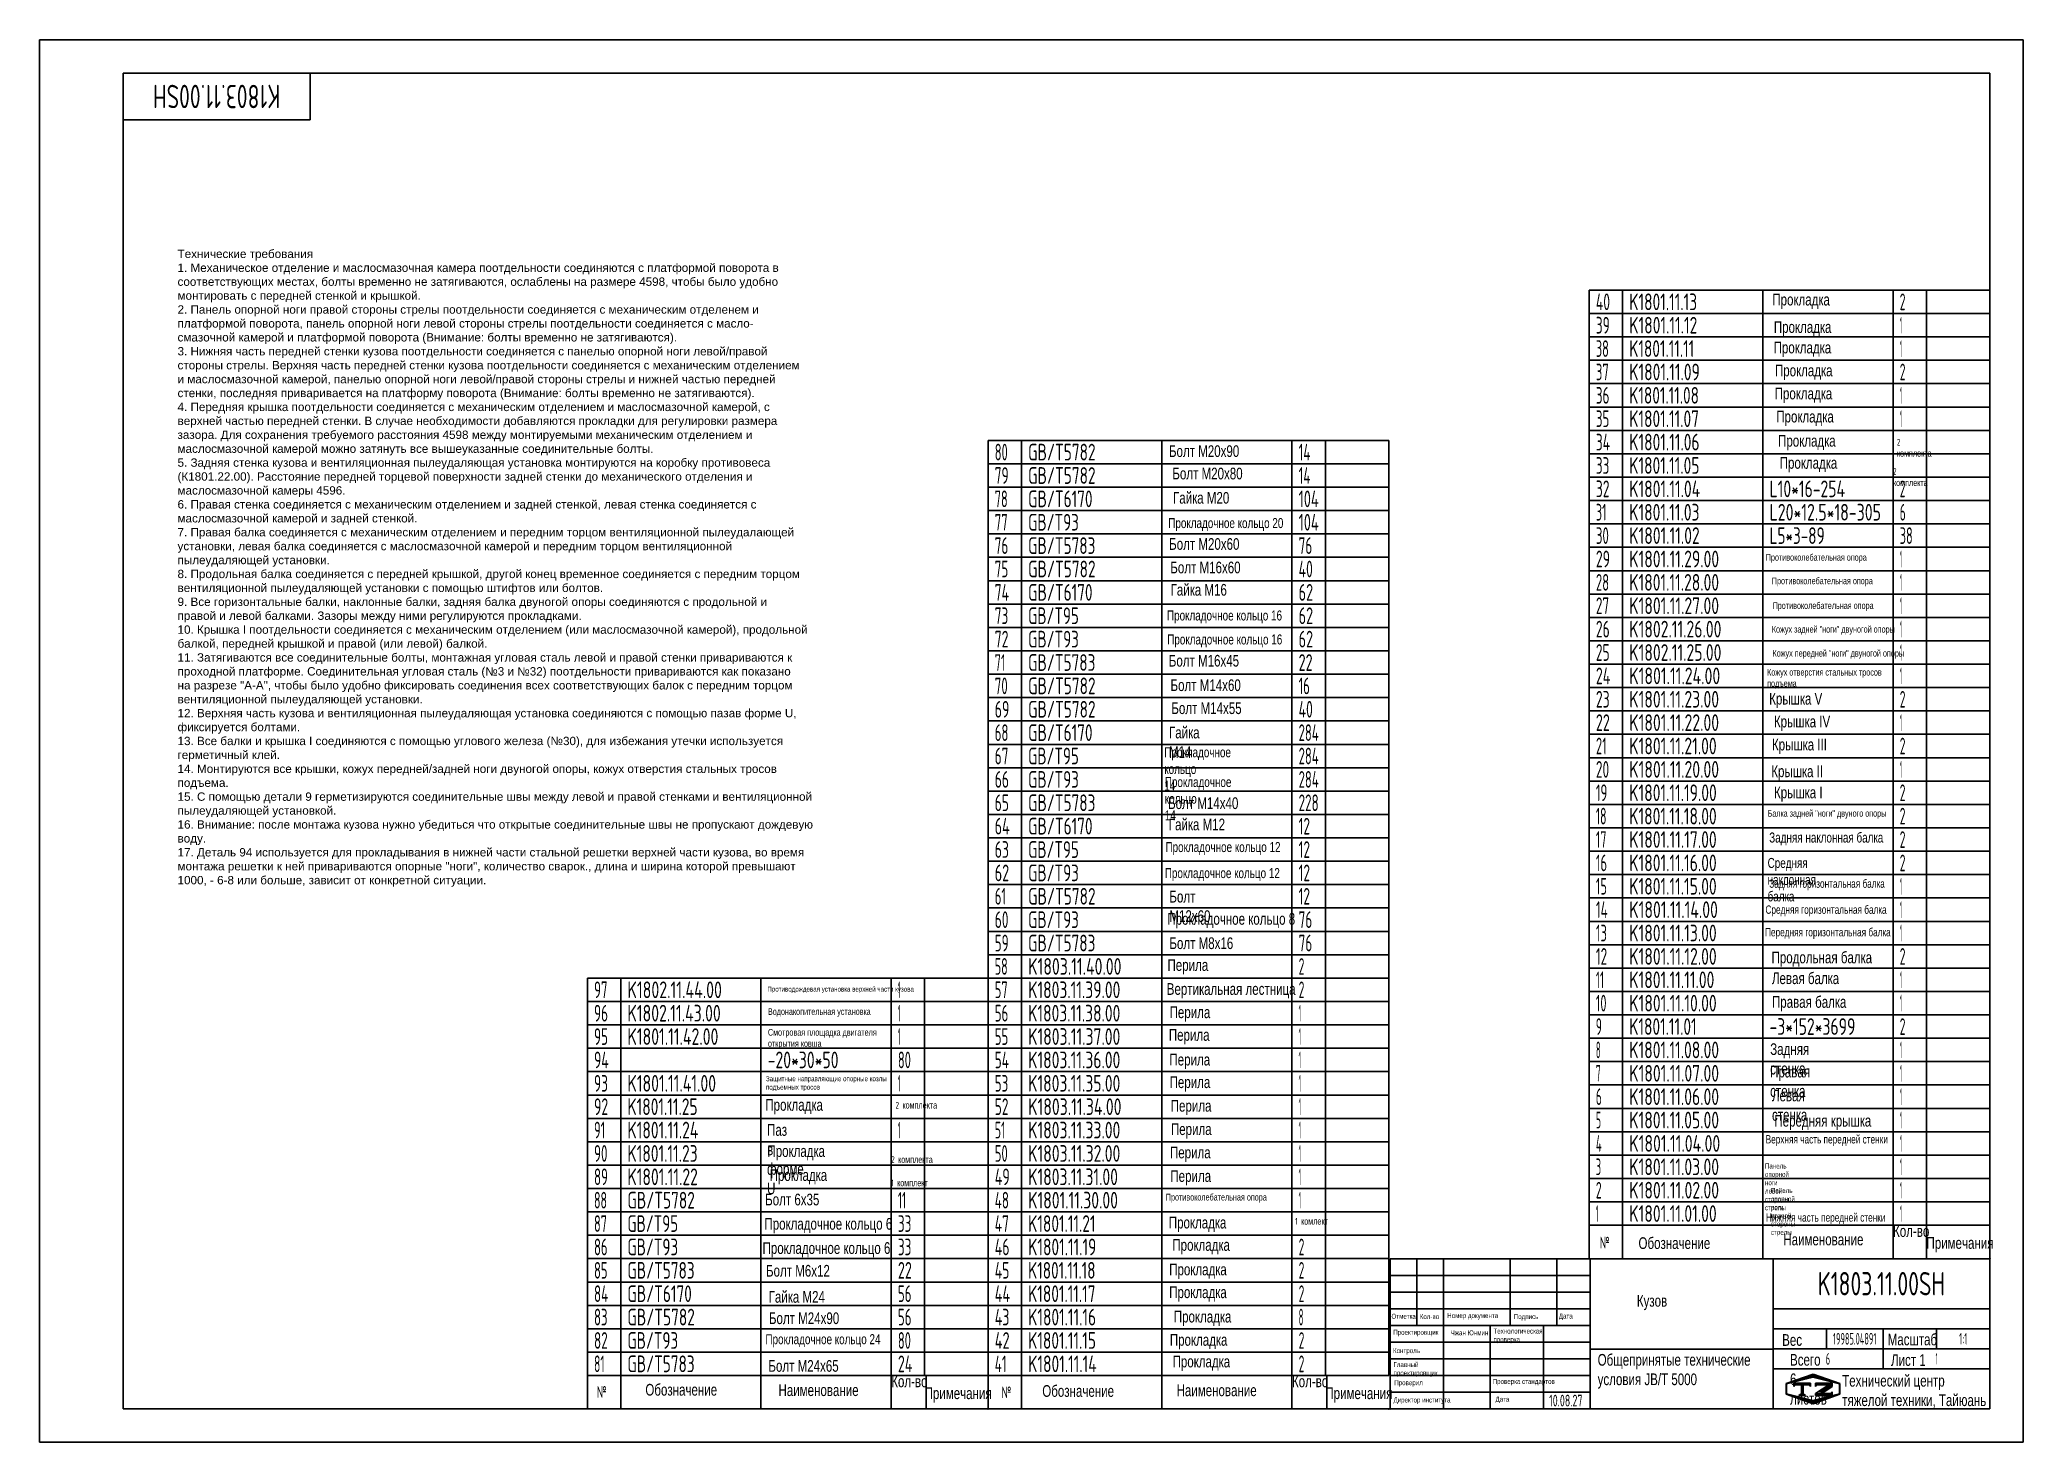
# Model space of a CAD drawing. Header units: millimetres. Extents: x -24 to 570, y 533 to 953.
import ezdxf
from ezdxf.enums import TextEntityAlignment as Align

# ---------------------------------------------------------------- set-up
doc = ezdxf.new("R2010")
doc.units = ezdxf.units.MM
doc.header["$LTSCALE"] = 10
doc.linetypes.add('F', pattern=[0.75, 0.5, -0.25])
for name, color, linetype in [('01', 7, 'Continuous'), ('02', 1, 'Continuous'), ('04', 2, 'F'), ('11', 3, 'Continuous'), ('THICK', 7, 'Continuous')]:
    doc.layers.add(name, color=color, linetype=linetype)
doc.styles.get("Standard").update_dxf_attribs({"font": 'isocp', "width": 0.707, "bigfont": 'intecad.shx'})

msp = doc.modelspace()

# ---------------------------------------------------------------- texts
at = {"attachment_point": 1}
for s, insert, char_height in [('{\\fArial|b0|i0|c204|p34;\\W1;\\C3;Технические требования\\P1. Механическое отделение и маслосмазочная камера поотдельности соединяются с платформой поворота в\\Pсоответствующих местах, болты временно не затягиваются, ослаблены на размере 4598, чтобы было удобно \\Pмонтировать с передней стенкой и крышкой.\\P2. Панель опорной ноги правой стороны стрелы поотдельности соединяется с механическим отделенем и \\Pплатформой поворота, панель опорной ноги левой стороны стрелы поотдельности соединяется с масло-\\Pсмазочной камерой и платформой поворота (Внимание: болты временно не затягиваются).\\P3. Нижняя часть передней стенки кузова поотдельности соединяется с панелью опорной ноги левой/правой\\Pстороны стрелы. Верхняя часть передней стенки кузова поотдельности соединяется с механическим отделением\\Pи маслосмазочной камерой, панелью опорной ноги левой/правой стороны стрелы и нижней частью передней\\Pстенки, последняя приваривается на платформу поворота (Внимание: болты временно не затягиваются).\\P4. Передняя крышка поотдельности соединяется с механическим отделением и маслосмазочной камерой, с\\Pверхней частью передней стенки. В случае необходимости добавляются прокладки для регулировки размера\\Pзазора. Для сохранения требуемого расстояния 4598 между монтируемыми механическим отделением и \\Pмаслосмазочной камерой можно затянуть все вышеуказанные соединительные болты.\\P5. Задняя стенка кузова и вентиляционная пылеудаляющая установка монтируются на коробку противовеса\\P(К1801.22.00). Расстояние передней торцевой поверхности задней стенки до механического отделения и\\Pмаслосмазочной камеры 4596.\\P6. Правая стенка соединяется с механическим отделением и задней стенкой, левая стенка соединяется с \\Pмаслосмазочной камерой и задней стенкой.\\P7. Правая балка соединяется с механическим отделением и передним торцом вентиляционной пылеудалающей\\Pустановки, левая балка соединяется с маслосмазочной камерой и передним торцом вентиляционной\\Pпылеудаляющей установки.\\P8. Продольная балка соединяется с передней крышкой, другой конец временное соединяется с передним торцом\\Pвентиляционной пылеудаляющей установки с помощью штифтов или болтов.\\P9. Все горизонтальные балки, наклонные балки, задняя балка двуногой опоры соединяются с продольной и \\Pправой и левой балками. Зазоры между ними регулируются прокладками.\\P10. Крышка \\fArial|b0|i0|c0|p34;I \\fArial|b0|i0|c204|p34;поотдельности соединяется с механическим отделением (или маслосмазочной камерой), продольной\\Pбалкой, передней крышкой и правой (или левой) балкой.\\P11. Затягиваются все соединительные болты, монтажная угловая сталь левой и правой стенки привариваются к\\Pпроходной платформе. Соединительная угловая сталь (№3 и №32) поотдельности привариваются как показано\\Pна разрезе "А-А", чтобы было удобно фиксировать соединения всех соответствующих балок с передним торцом\\Pвентиляционной пылеудаляющей установки.\\P12. Верхняя часть кузова и вентиляционная пылеудаляющая установка соединяются с помощью пазав форме \\fArial|b0|i0|c0|p34;U\\fArial|b0|i0|c204|p34;, \\Pфиксируется болтами.\\P13. Все балки и крышка \\fArial|b0|i0|c0|p34;I \\fArial|b0|i0|c204|p34;соединяются с помощью углового железа (№30), для избежания утечки используется\\Pгерметичный клей.\\P14. Монтируются все крышки, кожух передней/задней ноги двуногой опоры, кожух отверстия стальных тросов\\Pподъема.\\P15. С помощью детали 9 герметизируются соединительные швы между левой и правой стенками и вентиляционной\\Pпылеудаляющей установкой.\\P16. Внимание: после монтажа кузова нужно убедиться что открытые соединительные швы не пропускают дождевую\\Pводу.\\P17. Деталь 94 используется для прокладывания в нижней части стальной решетки верхней части кузова, во время\\Pмонтажа решетки к ней привариваются опорные "ноги", количество сварок., длина и ширина которой превышают\\P1000, - 6-8 или больше, зависит от конкретной ситуации.}', (17.58, 890.29), 2.5), ('{\\fArial|b0|i0|c204|p34;\\C3;Прокладка}', (495.13, 877.07), 3.5), ('{\\fArial|b0|i0|c204|p34;\\C3;Прокладка}', (495.59, 868.86), 3.5), ('{\\fArial|b0|i0|c204|p34;\\C3;Прокладка}', (495.52, 862.72), 3.5), ('{\\fArial|b0|i0|c204|p34;\\C3;Прокладка}', (495.92, 855.85), 3.5), ('{\\fArial|b0|i0|c204|p34;\\C3;Прокладка}', (495.83, 848.96), 3.5), ('{\\fArial|b0|i0|c204|p34;\\C3;Прокладка}', (496.31, 842.04), 3.5), ('{\\fArial|b0|i0|c204|p34;\\C3;Болт М20х90}', (314.46, 831.7), 3.5), ('{\\fArial|b0|i0|c204|p34;\\C3;Прокладка}', (496.86, 834.79), 3.5), ('{\\fArial|b0|i0|c204|p34;\\C3;Прокладка}', (497.34, 828.18), 3.5), ('{\\fArial|b0|i0|c204|p34;\\C3;Болт М20х80}', (315.47, 825), 3.5), ('{\\fArial|b0|i0|c204|p34;\\C3;Гайка М20}', (315.68, 817.72), 3.5), ('{\\fArial|b0|i0|c204|p34;\\C3;Прокладочное кольцо 20}', (314.26, 809.92), 3), ('{\\fArial|b0|i0|c204|p34;\\C3;Болт М20х60}', (314.51, 803.9), 3.5), ('{\\fArial|b0|i0|c204|p34;\\C3;Болт М16х60}', (314.86, 796.87), 3.5), ('{\\fArial|b0|i0|c204|p34;\\C3;Противоколебательная опора}', (493.17, 799.16), 2), ('{\\fArial|b0|i0|c204|p34;\\C3;Гайка М16}', (314.95, 790.18), 3.5), ('{\\fArial|b0|i0|c204|p34;\\C3;Противоколебательная опора}', (494.99, 792.11), 2), ('{\\fArial|b0|i0|c204|p34;\\C3;Противоколебательная опора}', (495.22, 784.71), 2), ('{\\fArial|b0|i0|c204|p34;\\C3;Прокладочное кольцо 16}', (313.87, 782.25), 3), ('{\\fArial|b0|i0|c204|p34;\\C3;Прокладочное кольцо 16}', (313.94, 775.07), 3), ('{\\fArial|b0|i0|c204|p34;\\C3;Кожух задней "ноги" двуногой опоры}', (494.99, 777.62), 2), ('{\\fArial|b0|i0|c204|p34;\\C3;Болт М16х45}', (314.41, 768.94), 3.5), ('{\\fArial|b0|i0|c204|p34;\\C3;Кожух передней "ноги" двуногой опоры}', (495.19, 770.44), 2), ('{\\fArial|b0|i0|c204|p34;\\C3;Болт М14х60}', (314.92, 761.62), 3.5), ('{\\fArial|b0|i0|c204|p34;\\C3;Кожух отверстия стальных тросов\\Pподъема}', (493.57, 764.75), 2), ('{\\fArial|b0|i0|c204|p34;\\C3;Болт М14х55}', (315.17, 754.73), 3.5), ('{\\fArial|b0|i0|c204|p34;\\C3;Крышка \\fArial|b0|i0|c0|p34;V}', (494.2, 757.57), 3.5), ('{\\fArial|b0|i0|c204|p34;\\C3;Крышка \\fArial|b0|i0|c0|p34;IV}', (495.61, 750.73), 3.5), ('{\\fArial|b0|i0|c204|p34;\\C3;Крышка \\fArial|b0|i0|c0|p34;III}', (495.02, 743.83), 3.5), ('{\\fArial|b0|i0|c204|p34;\\C3;Крышка \\fArial|b0|i0|c0|p34;II}', (494.82, 735.83), 3.5), ('{\\fArial|b0|i0|c204|p34;\\C3;Болт М14х40}', (314.19, 726.29), 3.5), ('{\\fArial|b0|i0|c204|p34;\\C3;Крышка \\fArial|b0|i0|c0|p34;I}', (495.63, 729.51), 3.5), ('{\\fArial|b0|i0|c204|p34;\\C3;Гайка М12}', (314.41, 719.92), 3.5), ('{\\fArial|b0|i0|c204|p34;\\C3;Балка задней "ноги" двуного опоры}', (493.71, 722.51), 2), ('{\\fArial|b0|i0|c204|p34;\\C3;Прокладочное кольцо 12}', (313.41, 712.91), 3), ('{\\fArial|b0|i0|c204|p34;\\C3;Задняя наклонная балка}', (494.2, 715.76), 3), ('{\\fArial|b0|i0|c204|p34;\\C3;Прокладочное кольцо 12}', (313.21, 705.11), 3), ('{\\fArial|b0|i0|c204|p34;\\C3;Задняя горизонтальная балка}', (494.22, 701.71), 2.5), ('{\\fArial|b0|i0|c204|p34;\\C3;Прокладочное кольцо 8}', (313.97, 691.64), 3.5), ('{\\fArial|b0|i0|c204|p34;\\C3;Средняя горизонтальная балка}', (493.08, 693.92), 2.5), ('{\\fArial|b0|i0|c204|p34;\\C3;Болт М8х16}', (314.58, 684.36), 3.5), ('{\\fArial|b0|i0|c204|p34;\\C3;Передняя горизонтальная балка}', (492.95, 687.16), 2.5), ('{\\fArial|b0|i0|c204|p34;\\C3;Продольная балка}', (494.9, 680.1), 3.5), ('{\\fArial|b0|i0|c204|p34;\\C3;Левая балка}', (495.01, 673.87), 3.5), ('{\\fArial|b0|i0|c204|p34;\\C3;Противодождевая установка верхней части кузова}', (194.21, 669.62), 1.5), ('{\\fArial|b0|i0|c204|p34;\\C3;Вертикальная лестница}', (313.8, 670.65), 3.5), ('{\\fArial|b0|i0|c204|p34;\\C3;Правая балка}', (495.02, 666.77), 3.5), ('{\\fArial|b0|i0|c204|p34;\\C3;Водонакопительная установка}', (194.37, 663.16), 2), ('{\\fArial|b0|i0|c204|p34;\\C3;Смотровая площадка двигателя \\Pоткрытия ковша}', (194.37, 656.93), 2), ('{\\fArial|b0|i0|c204|p34;\\C3;Защитные направляющие опорные козлы \\Pподъемных тросов}', (193.77, 642.78), 1.5), ('{\\Fisocp,intecad|c204;\\C3;2 \\fArial|b0|i0|c204|p34;комплекта}', (232.57, 635.11), 2), ('{\\fArial|b0|i0|c204|p34;\\C3;Передняя крышка}', (495.74, 631.2), 3.5), ('{\\fArial|b0|i0|c204|p34;\\C3;Верхняя часть передней стенки}', (493.13, 625.14), 2.5), ('{\\Fisocp,intecad|c204;\\C3;2 \\fArial|b0|i0|c204|p34;комплекта}', (231.26, 618.84), 2), ('{\\Fisocp,intecad|c204;\\C3;1 \\fArial|b0|i0|c204|p34;комплект}', (231.26, 611.84), 2), ('{\\fArial|b0|i0|c204|p34;\\C3;Болт 6х35}', (193.53, 607.61), 3.5), ('{\\fArial|b0|i0|c204|p34;\\C3;Противоколебательная опора}', (313.52, 607.57), 2), ('{\\fArial|b0|i0|c204|p34;\\C3;Прокладочное кольцо 6}', (193.32, 600.33), 3.5), ('{\\fArial|b0|i0|c204|p34;\\C3;Прокладка}', (314.41, 600.7), 3.5), ('{\\Fisocp,intecad|c204;\\C3;1 \\fArial|b0|i0|c204|p34;комлект}', (352.23, 600.35), 2), ('{\\fArial|b0|i0|c204|p34;\\C3;Нижняя часть передней стенки}', (493.21, 601.74), 2.5), ('{\\Fisocp,intecad|c204;№}', (443.45, 594.72), 3.5), ('{\\fArial|b0|i0|c204|p34;Обозначение}', (455.06, 594.56), 3.5), ('{\\fArial|b0|i0|c204|p34;Наименование}', (498.42, 595.65), 3.5), ('{\\fArial|b0|i0|c204|p34;Кол-во}', (531.29, 598.16), 3.5), ('{\\fArial|b0|i0|c204|p34;Примечания}', (541.29, 594.6), 3.5), ('{\\fArial|b0|i0|c204|p34;\\C3;Прокладочное кольцо 6}', (192.76, 593.07), 3.5), ('{\\fArial|b0|i0|c204|p34;\\C3;Прокладка}', (315.47, 594), 3.5), ('{\\fArial|b0|i0|c204|p34;\\C3;Болт М6х12}', (193.79, 586.28), 3.5), ('{\\fArial|b0|i0|c204|p34;\\C3;Прокладка}', (314.53, 586.67), 3.5), ('{\\fArial|b0|i0|c204|p34;\\C3;Гайка М24}', (194.59, 578.46), 3.5), ('{\\fArial|b0|i0|c204|p34;\\C3;Прокладка}', (314.53, 579.84), 3.5), ('{\\fArial|b0|i0|c204|p34;\\C3;Кузов}', (454.56, 577.28), 3.5), ('{\\fArial|b0|i0|c204|p34;\\C3;Болт М24х90}', (194.67, 572.07), 3.5), ('{\\fArial|b0|i0|c204|p34;\\C3;Прокладка}', (315.91, 572.54), 3.5), ('{\\fArial|b0|i0|c204|p34;Отметка}', (381.09, 571.64), 1.5), ('{\\fArial|b0|i0|c204|p34;Кол-во}', (389.55, 571.57), 1.5), ('{\\fArial|b0|i0|c204|p34;Номер документа}', (397.77, 571.87), 1.5), ('{\\fArial|b0|i0|c204|p34;Подпись}', (417.72, 571.57), 1.5), ('{\\fArial|b0|i0|c204|p34;Дата}', (431.2, 571.72), 1.5), ('{\\fArial|b0|i0|c204|p34;\\C3;Прокладочное кольцо 24}', (193.62, 565.54), 3), ('{\\fArial|b0|i0|c204|p34;\\C3;Прокладка}', (314.72, 565.58), 3.5), ('{\\fArial|b0|i0|c204|p34;Проектировщик}', (381.63, 566.85), 1.5), ('{\\fArial|b0|i0|c204|p34;\\C3;Чжан Юнмин}', (398.84, 566.7), 1.5), ('{\\fArial|b0|i0|c204|p34;Технологическая\\Pпроверка}', (411.63, 567.23), 1.5), ('{\\fArial|b0|i0|c204|p34;Вес}', (498.08, 565.55), 3.5), ('{\\fArial|b0|i0|c204|p34;Масштаб}', (529.68, 565.71), 3.5), ('{\\fArial|b0|i0|c204|p34;\\C3;Прокладка}', (315.54, 559.1), 3.5), ('{\\fArial|b0|i0|c204|p34;Контроль}', (381.55, 561.37), 1.5), ('{\\fArial|b0|i0|c204|p34;Общепринятые технические\\Pусловия \\fArial|b0|i0|c0|p34;JB/T 5000}', (442.83, 559.61), 3.5), ('{\\fArial|b0|i0|c204|p34;Лист 1}', (530.67, 559.54), 3.5), ('{\\fArial|b0|i0|c204|p34;\\C3;Болт М24х65}', (194.51, 557.79), 3.5), ('{\\fArial|b0|i0|c204|p34;Кол-во}', (231.29, 553.16), 3.5), ('{\\fArial|b0|i0|c204|p34;Кол-во}', (351.29, 553.16), 3.5), ('{\\fArial|b0|i0|c204|p34;Главный\\Pпроектировщик}', (381.7, 557.19), 1.5), ('{\\fArial|b0|i0|c204|p34;Технический центр\\Pтяжелой техники, Тайюань}', (516.05, 553.35), 3.5), ('{\\Fisocp,intecad|c204;№}', (143.1, 550.01), 3.5), ('{\\fArial|b0|i0|c204|p34;Наименование}', (197.53, 550.52), 3.5), ('{\\fArial|b0|i0|c204|p34;Примечания}', (241.29, 549.6), 3.5), ('{\\fArial|b0|i0|c204|p34;Обозначение}', (276.52, 550.28), 3.5), ('{\\fArial|b0|i0|c204|p34;Наименование}', (316.73, 550.48), 3.5), ('{\\fArial|b0|i0|c204|p34;Примечания}', (361.29, 549.6), 3.5), ('{\\fArial|b0|i0|c204|p34;Директор института}', (381.7, 546.59), 1.5), ('{\\fArial|b0|i0|c204|p34;Проверил}', (381.93, 551.76), 1.5), ('{\\fArial|b0|i0|c204|p34;Проверка стандартов}', (411.4, 552.14), 1.5), ('{\\fArial|b0|i0|c204|p34;Дата}', (412.24, 546.82), 1.5)]:
    msp.add_mtext(s, dxfattribs=dict(at, insert=insert, char_height=char_height))
for s, insert, char_height, width in [('{\\Fisocp,intecad|c204;\\C3;2 \\fArial|b0|i0|c204|p34;комплекта}', (532.43, 833.64), 2, 0.0788), ('{\\Fisocp,intecad|c204;\\C3;2 \\fArial|b0|i0|c204|p34;комплекта}', (531.26, 824.84), 2, 0.0788), ('{\\fArial|b0|i0|c204|p34;\\C3;Гайка М14}', (314.47, 747.44), 3.5, 0.0559), ('{\\fArial|b0|i0|c204|p34;\\C3;Прокладочное кольцо 14}', (313.07, 741.29), 3, 0.0559), ('{\\fArial|b0|i0|c204|p34;\\C3;Прокладочное кольцо 14}', (313.21, 732.38), 3, 0.0559), ('{\\fArial|b0|i0|c204|p34;\\C3;Средняя наклонная балка}', (493.72, 708.14), 3, 0.2973), ('{\\fArial|b0|i0|c204|p34;\\C3;Болт М12х60}', (314.58, 698.3), 3.5, 0.0559), ('{\\fArial|b0|i0|c204|p34;\\C3;Перила}', (314.02, 677.82), 3.5, 0.0559), ('{\\fArial|b0|i0|c204|p34;\\C3;Перила}', (314.65, 663.68), 3.5, 0.0559), ('{\\fArial|b0|i0|c204|p34;\\C3;Перила}', (314.42, 656.89), 3.5, 0.0559), ('{\\fArial|b0|i0|c204|p34;\\C3;Перила}', (314.59, 649.5), 3.5, 0.0559), ('{\\fArial|b0|i0|c204|p34;\\C3;Задняя стенка}', (494.5, 652.64), 3.5, 0.0687), ('{\\fArial|b0|i0|c204|p34;\\C3;Перила}', (314.65, 642.74), 3.5, 0.0559), ('{\\fArial|b0|i0|c204|p34;\\C3;Правая стенка}', (494.48, 645.92), 3.5, 0.0687), ('{\\fArial|b0|i0|c204|p34;\\C3;Прокладка}', (193.59, 635.94), 3.5, 0.1925), ('{\\fArial|b0|i0|c204|p34;\\C3;Перила}', (314.98, 635.68), 3.5, 0.0559), ('{\\fArial|b0|i0|c204|p34;\\C3;Левая стенка}', (495.03, 638.77), 3.5, 0.0687), ('{\\fArial|b0|i0|c204|p34;\\C3;Паз в форме \\fArial|b0|i0|c0|p34;U}', (194.11, 628.44), 3.5, 0.0642), ('{\\fArial|b0|i0|c204|p34;\\C3;Перила}', (315.04, 628.68), 3.5, 0.0559), ('{\\fArial|b0|i0|c204|p34;\\C3;Прокладка}', (194.22, 622.11), 3.5, 0.1925), ('{\\fArial|b0|i0|c204|p34;\\C3;Перила}', (314.76, 621.69), 3.5, 0.0559), ('{\\fArial|b0|i0|c204|p34;\\C3;Прокладка}', (194.87, 614.92), 3.5, 0.1925), ('{\\fArial|b0|i0|c204|p34;\\C3;Перила}', (314.87, 614.65), 3.5, 0.0559), ('{\\fArial|b0|i0|c204|p34;\\C3;Панель опорной ноги левой стороны стрелы}', (492.93, 616.65), 1.5, 0.0687), ('{\\fArial|b0|i0|c204|p34;\\C3;Панель опорной ноги правой стороны стрелы}', (494.72, 609.3), 1.5, 0.0687), ('{\\fArial|b0|i0|c204|p34;Всего 6 листов}', (500.44, 559.62), 3.5, 0.1523), ('{\\fArial|b0|i0|c204|p34;Обозначение}', (157.67, 550.65), 3.5, 0.258), ('{\\Fisocp,intecad|c204;№}', (264.29, 549.88), 3.5, 0.1003)]:
    msp.add_mtext(s, dxfattribs=dict(at, insert=insert, char_height=char_height, width=width))
at = {"layer": '11', "width": 0.693499}
msp.add_text('K1803.11.00SH', height=7, rotation=180, dxfattribs=at).set_placement((48.36, 939.66), (10.23, 939.66), align=Align.FIT)
at = {"layer": '11'}
for s, height, width, p, p2 in [('40', 5, 0.62849, (442.29, 872.16), (446.54, 872.16)), ('K1801.11.13', 5, 0.689015, (452.29, 872.16), (472.61, 872.16)), ('2', 5, 0.562593, (533.29, 872.16), (535.01, 872.16)), ('39', 5, 0.626756, (442.29, 865.16), (446.44, 865.16)), ('K1801.11.12', 5, 0.689071, (452.29, 865.16), (472.67, 865.16)), ('1', 5, 0.404, (533.29, 865.16), (534, 865.16)), ('38', 5, 0.62216, (442.29, 858.16), (446.18, 858.16)), ('K1801.11.11', 5, 0.688247, (452.29, 858.16), (471.75, 858.16)), ('1', 5, 0.404, (533.29, 858.16), (534, 858.16)), ('37', 5, 0.62216, (442.29, 851.16), (446.18, 851.16)), ('K1801.11.09', 5, 0.68969, (452.29, 851.16), (473.42, 851.16)), ('2', 5, 0.562593, (533.29, 851.16), (535.01, 851.16)), ('36', 5, 0.625398, (442.29, 844.16), (446.36, 844.16)), ('K1801.11.08', 5, 0.689486, (452.29, 844.16), (473.17, 844.16)), ('1', 5, 0.404, (533.29, 844.16), (534, 844.16)), ('35', 5, 0.624881, (442.29, 837.16), (446.33, 837.16)), ('K1801.11.07', 5, 0.689486, (452.29, 837.16), (473.17, 837.16)), ('1', 5, 0.404, (533.29, 837.16), (534, 837.16)), ('80', 5, 0.622213, (262.29, 827.16), (266.18, 827.16)), ('GB/T5782', 5, 0.695048, (272.29, 827.16), (292.48, 827.16)), ('14', 5, 0.614783, (353.29, 827.16), (356.83, 827.16)), ('34', 5, 0.628444, (442.29, 830.16), (446.54, 830.16)), ('K1801.11.06', 5, 0.689628, (452.29, 830.16), (473.34, 830.16)), ('33', 5, 0.624881, (442.29, 823.16), (446.33, 823.16)), ('K1801.11.05', 5, 0.689605, (452.29, 823.16), (473.31, 823.16)), ('79', 5, 0.626756, (262.29, 820.16), (266.44, 820.16)), ('GB/T5782', 5, 0.695048, (272.29, 820.16), (292.48, 820.16)), ('14', 5, 0.614783, (353.29, 820.16), (356.83, 820.16)), ('32', 5, 0.626049, (442.29, 816.16), (446.39, 816.16)), ('K1801.11.04', 5, 0.68977, (452.29, 816.16), (473.52, 816.16)), ('L10*16-254', 5, 0.690809, (494.29, 816.16), (516.92, 816.16)), ('2', 5, 0.562593, (533.29, 816.16), (535.01, 816.16)), ('78', 5, 0.62216, (262.29, 813.16), (266.18, 813.16)), ('GB/T6170', 5, 0.694489, (272.29, 813.16), (291.57, 813.16)), ('104', 5, 0.648649, (353.29, 813.16), (359.29, 813.16)), ('31', 5, 0.606, (442.29, 809.16), (445.47, 809.16)), ('K1801.11.03', 5, 0.689605, (452.29, 809.16), (473.31, 809.16)), ('L20*12.5*18-305', 5, 0.695943, (494.29, 809.16), (527.67, 809.16)), ('6', 5, 0.600695, (533.29, 809.16), (535.09, 809.16)), ('77', 5, 0.62216, (262.29, 806.16), (266.18, 806.16)), ('GB/T93', 5, 0.691199, (272.29, 806.16), (287.48, 806.16)), ('104', 5, 0.648649, (353.29, 806.16), (359.29, 806.16)), ('76', 5, 0.625398, (262.29, 799.16), (266.36, 799.16)), ('GB/T5783', 5, 0.695009, (272.29, 799.16), (292.42, 799.16)), ('76', 5, 0.625398, (353.29, 799.16), (357.36, 799.16)), ('30', 5, 0.622213, (442.29, 802.16), (446.18, 802.16)), ('K1801.11.02', 5, 0.689658, (452.29, 802.16), (473.38, 802.16)), ('L5*3-89', 5, 0.685005, (494.29, 802.16), (510.81, 802.16)), ('38', 5, 0.62216, (533.29, 802.16), (537.18, 802.16)), ('75', 5, 0.624881, (262.29, 792.16), (266.33, 792.16)), ('GB/T5782', 5, 0.695048, (272.29, 792.16), (292.48, 792.16)), ('40', 5, 0.62849, (353.29, 792.16), (357.54, 792.16)), ('29', 5, 0.640341, (442.29, 795.16), (446.52, 795.16)), ('K1801.11.29.00', 5, 0.693332, (452.29, 795.16), (479.19, 795.16)), ('1', 5, 0.404, (533.29, 795.16), (534, 795.16)), ('74', 5, 0.628444, (262.29, 785.16), (266.54, 785.16)), ('GB/T6170', 5, 0.694489, (272.29, 785.16), (291.57, 785.16)), ('62', 5, 0.658345, (353.29, 785.16), (357.61, 785.16)), ('28', 5, 0.636523, (442.29, 788.16), (446.27, 788.16)), ('K1801.11.28.00', 5, 0.693326, (452.29, 788.16), (479.18, 788.16)), ('1', 5, 0.404, (533.29, 788.16), (534, 788.16)), ('27', 5, 0.636523, (442.29, 781.16), (446.27, 781.16)), ('K1801.11.27.00', 5, 0.693326, (452.29, 781.16), (479.18, 781.16)), ('1', 5, 0.404, (533.29, 781.16), (534, 781.16)), ('73', 5, 0.624881, (262.29, 778.16), (266.33, 778.16)), ('GB/T95', 5, 0.691199, (272.29, 778.16), (287.48, 778.16)), ('62', 5, 0.658345, (353.29, 778.16), (357.61, 778.16)), ('26', 5, 0.639213, (442.29, 774.16), (446.45, 774.16)), ('K1802.11.26.00', 5, 0.69367, (452.29, 774.16), (479.89, 774.16)), ('1', 5, 0.404, (533.29, 774.16), (534, 774.16)), ('72', 5, 0.626049, (262.29, 771.16), (266.39, 771.16)), ('GB/T93', 5, 0.691199, (272.29, 771.16), (287.48, 771.16)), ('62', 5, 0.658345, (353.29, 771.16), (357.61, 771.16)), ('71', 5, 0.606, (262.29, 764.16), (265.47, 764.16)), ('GB/T5783', 5, 0.695009, (272.29, 764.16), (292.42, 764.16)), ('22', 5, 0.639754, (353.29, 764.16), (357.48, 764.16)), ('25', 5, 0.638783, (442.29, 767.16), (446.42, 767.16)), ('K1802.11.25.00', 5, 0.69367, (452.29, 767.16), (479.89, 767.16)), ('1', 5, 0.404, (533.29, 767.16), (534, 767.16)), ('70', 5, 0.622213, (262.29, 757.16), (266.18, 757.16)), ('GB/T5782', 5, 0.695048, (272.29, 757.16), (292.48, 757.16)), ('16', 5, 0.610556, (353.29, 757.16), (356.65, 757.16)), ('24', 5, 0.641743, (442.29, 760.16), (446.63, 760.16)), ('K1801.11.24.00', 5, 0.6935, (452.29, 760.16), (479.53, 760.16)), ('1', 5, 0.404, (533.29, 760.16), (534, 760.16)), ('69', 5, 0.658769, (262.29, 750.16), (266.65, 750.16)), ('GB/T5782', 5, 0.695048, (272.29, 750.16), (292.48, 750.16)), ('40', 5, 0.62849, (353.29, 750.16), (357.54, 750.16)), ('23', 5, 0.638783, (442.29, 753.16), (446.42, 753.16)), ('K1801.11.23.00', 5, 0.693326, (452.29, 753.16), (479.18, 753.16)), ('2', 5, 0.562593, (533.29, 753.16), (535.01, 753.16)), ('22', 5, 0.639754, (442.29, 746.16), (446.48, 746.16)), ('K1801.11.22.00', 5, 0.693326, (452.29, 746.16), (479.18, 746.16)), ('1', 5, 0.404, (533.29, 746.16), (534, 746.16)), ('68', 5, 0.656007, (262.29, 743.16), (266.39, 743.16)), ('GB/T6170', 5, 0.694489, (272.29, 743.16), (291.57, 743.16)), ('284', 5, 0.585366, (353.29, 743.16), (359.29, 743.16)), ('21', 5, 0.623098, (442.29, 739.16), (445.56, 739.16)), ('K1801.11.21.00', 5, 0.692964, (452.29, 739.16), (478.47, 739.16)), ('2', 5, 0.562593, (533.29, 739.16), (535.01, 739.16)), ('67', 5, 0.656007, (262.29, 736.16), (266.39, 736.16)), ('GB/T95', 5, 0.691199, (272.29, 736.16), (287.48, 736.16)), ('284', 5, 0.585366, (353.29, 736.16), (359.29, 736.16)), ('20', 5, 0.636567, (442.29, 732.16), (446.27, 732.16)), ('K1801.11.20.00', 5, 0.693326, (452.29, 732.16), (479.18, 732.16)), ('1', 5, 0.404, (533.29, 732.16), (534, 732.16)), ('66', 5, 0.657953, (262.29, 729.16), (266.57, 729.16)), ('GB/T93', 5, 0.691199, (272.29, 729.16), (287.48, 729.16)), ('284', 5, 0.585366, (353.29, 729.16), (359.29, 729.16)), ('65', 5, 0.657642, (262.29, 722.16), (266.54, 722.16)), ('GB/T5783', 5, 0.695009, (272.29, 722.16), (292.42, 722.16)), ('228', 5, 0.615385, (353.29, 722.16), (359.29, 722.16)), ('19', 5, 0.612447, (442.29, 725.16), (445.73, 725.16)), ('K1801.11.19.00', 5, 0.692971, (452.29, 725.16), (478.49, 725.16)), ('2', 5, 0.562593, (533.29, 725.16), (535.01, 725.16)), ('64', 5, 0.659784, (262.29, 715.16), (266.75, 715.16)), ('GB/T6170', 5, 0.694489, (272.29, 715.16), (291.57, 715.16)), ('12', 5, 0.611465, (353.29, 715.16), (356.69, 715.16)), ('18', 5, 0.606, (442.29, 718.16), (445.47, 718.16)), ('K1801.11.18.00', 5, 0.692964, (452.29, 718.16), (478.47, 718.16)), ('2', 5, 0.562593, (533.29, 718.16), (535.01, 718.16)), ('63', 5, 0.657642, (262.29, 708.16), (266.54, 708.16)), ('GB/T95', 5, 0.691199, (272.29, 708.16), (287.48, 708.16)), ('12', 5, 0.611465, (353.29, 708.16), (356.69, 708.16)), ('17', 5, 0.606, (442.29, 711.16), (445.47, 711.16)), ('K1801.11.17.00', 5, 0.692964, (452.29, 711.16), (478.47, 711.16)), ('2', 5, 0.562593, (533.29, 711.16), (535.01, 711.16)), ('16', 5, 0.610556, (442.29, 704.16), (445.65, 704.16)), ('K1801.11.16.00', 5, 0.692964, (452.29, 704.16), (478.47, 704.16)), ('2', 5, 0.562593, (533.29, 704.16), (535.01, 704.16)), ('62', 5, 0.658345, (262.29, 701.16), (266.61, 701.16)), ('GB/T93', 5, 0.691199, (272.29, 701.16), (287.48, 701.16)), ('12', 5, 0.611465, (353.29, 701.16), (356.69, 701.16)), ('15', 5, 0.609833, (442.29, 697.16), (445.62, 697.16)), ('K1801.11.15.00', 5, 0.692964, (452.29, 697.16), (478.47, 697.16)), ('1', 5, 0.404, (533.29, 697.16), (534, 697.16)), ('61', 5, 0.646294, (262.29, 694.16), (265.69, 694.16)), ('GB/T5782', 5, 0.695048, (272.29, 694.16), (292.48, 694.16)), ('12', 5, 0.611465, (353.29, 694.16), (356.69, 694.16)), ('14', 5, 0.614783, (442.29, 690.16), (445.83, 690.16)), ('K1801.11.14.00', 5, 0.693148, (452.29, 690.16), (478.83, 690.16)), ('1', 5, 0.404, (533.29, 690.16), (534, 690.16)), ('60', 5, 0.656039, (262.29, 687.16), (266.4, 687.16)), ('GB/T93', 5, 0.691199, (272.29, 687.16), (287.48, 687.16)), ('76', 5, 0.625398, (353.29, 687.16), (357.36, 687.16)), ('59', 5, 0.626756, (262.29, 680.16), (266.44, 680.16)), ('GB/T5783', 5, 0.695009, (272.29, 680.16), (292.42, 680.16)), ('76', 5, 0.625398, (353.29, 680.16), (357.36, 680.16)), ('13', 5, 0.609833, (442.29, 683.16), (445.62, 683.16)), ('K1801.11.13.00', 5, 0.692964, (452.29, 683.16), (478.47, 683.16)), ('1', 5, 0.404, (533.29, 683.16), (534, 683.16)), ('58', 5, 0.62216, (262.29, 673.16), (266.18, 673.16)), ('K1803.11.40.00', 5, 0.693836, (272.29, 673.16), (300.24, 673.16)), ('2', 5, 0.562593, (353.29, 673.16), (355.01, 673.16)), ('12', 5, 0.611465, (442.29, 676.16), (445.69, 676.16)), ('K1801.11.12.00', 5, 0.692964, (452.29, 676.16), (478.47, 676.16)), ('2', 5, 0.562593, (533.29, 676.16), (535.01, 676.16)), ('11', 5, 0.582235, (442.29, 669.16), (444.77, 669.16)), ('K1801.11.11.00', 5, 0.692583, (452.29, 669.16), (477.77, 669.16)), ('1', 5, 0.404, (533.29, 669.16), (534, 669.16)), ('97', 5, 0.643788, (142.29, 666.16), (146.33, 666.16)), ('K1802.11.44.00', 5, 0.693997, (152.29, 666.16), (180.59, 666.16)), ('1', 5, 0.404, (233.29, 666.16), (234, 666.16)), ('57', 5, 0.62216, (262.29, 666.16), (266.18, 666.16)), ('K1803.11.39.00', 5, 0.693676, (272.29, 666.16), (299.9, 666.16)), ('2', 5, 0.562593, (353.29, 666.16), (355.01, 666.16)), ('10', 5, 0.606076, (442.29, 662.16), (445.48, 662.16)), ('K1801.11.10.00', 5, 0.692964, (452.29, 662.16), (478.47, 662.16)), ('1', 5, 0.404, (533.29, 662.16), (534, 662.16)), ('96', 5, 0.646195, (142.29, 659.16), (146.5, 659.16)), ('K1802.11.43.00', 5, 0.693836, (152.29, 659.16), (180.24, 659.16)), ('1', 5, 0.404, (233.29, 659.16), (234, 659.16)), ('56', 5, 0.625398, (262.29, 659.16), (266.36, 659.16)), ('K1803.11.38.00', 5, 0.69367, (272.29, 659.16), (299.89, 659.16)), ('1', 5, 0.404, (353.29, 659.16), (354, 659.16)), ('9', 5, 0.579528, (442.29, 655.16), (444.09, 655.16)), ('K1801.11.01', 5, 0.688887, (452.29, 655.16), (472.46, 655.16)), ('-3*152*3699', 5, 0.692717, (494.29, 655.16), (520.01, 655.16)), ('2', 5, 0.562593, (533.29, 655.16), (535.01, 655.16)), ('95', 5, 0.64581, (142.29, 652.16), (146.47, 652.16)), ('K1801.11.42.00', 5, 0.6935, (152.29, 652.16), (179.53, 652.16)), ('1', 5, 0.404, (233.29, 652.16), (234, 652.16)), ('55', 5, 0.624881, (262.29, 652.16), (266.33, 652.16)), ('K1803.11.37.00', 5, 0.69367, (272.29, 652.16), (299.89, 652.16)), ('1', 5, 0.404, (353.29, 652.16), (354, 652.16)), ('94', 5, 0.648458, (142.29, 645.16), (146.68, 645.16)), ('-20*30*50', 5, 0.689758, (194.29, 645.16), (215.51, 645.16)), ('80', 5, 0.622213, (233.29, 645.16), (237.18, 645.16)), ('54', 5, 0.628444, (262.29, 645.16), (266.54, 645.16)), ('K1803.11.36.00', 5, 0.69367, (272.29, 645.16), (299.89, 645.16)), ('1', 5, 0.404, (353.29, 645.16), (354, 645.16)), ('8', 5, 0.514182, (442.29, 648.16), (443.71, 648.16)), ('K1801.11.08.00', 5, 0.693326, (452.29, 648.16), (479.18, 648.16)), ('1', 5, 0.404, (533.29, 648.16), (534, 648.16)), ('93', 5, 0.64581, (142.29, 638.16), (146.47, 638.16)), ('K1801.11.41.00', 5, 0.693148, (152.29, 638.16), (178.83, 638.16)), ('1', 5, 0.404, (233.29, 638.16), (234, 638.16)), ('53', 5, 0.624881, (262.29, 638.16), (266.33, 638.16)), ('K1803.11.35.00', 5, 0.69367, (272.29, 638.16), (299.89, 638.16)), ('1', 5, 0.404, (353.29, 638.16), (354, 638.16)), ('7', 5, 0.514182, (442.29, 641.16), (443.71, 641.16)), ('K1801.11.07.00', 5, 0.693326, (452.29, 641.16), (479.18, 641.16)), ('1', 5, 0.404, (533.29, 641.16), (534, 641.16)), ('92', 5, 0.646678, (142.29, 631.16), (146.54, 631.16)), ('K1801.11.25', 5, 0.689605, (152.29, 631.16), (173.31, 631.16)), ('52', 5, 0.626049, (262.29, 631.16), (266.39, 631.16)), ('K1803.11.34.00', 5, 0.693836, (272.29, 631.16), (300.24, 631.16)), ('1', 5, 0.404, (353.29, 631.16), (354, 631.16)), ('6', 5, 0.600695, (442.29, 634.16), (444.09, 634.16)), ('K1801.11.06.00', 5, 0.693326, (452.29, 634.16), (479.18, 634.16)), ('1', 5, 0.404, (533.29, 634.16), (534, 634.16)), ('5', 5, 0.527686, (442.29, 627.16), (443.85, 627.16)), ('K1801.11.05.00', 5, 0.693326, (452.29, 627.16), (479.18, 627.16)), ('1', 5, 0.404, (533.29, 627.16), (534, 627.16)), ('91', 5, 0.631788, (142.29, 624.16), (145.62, 624.16)), ('K1801.11.24', 5, 0.68977, (152.29, 624.16), (173.52, 624.16)), ('1', 5, 0.404, (233.29, 624.16), (234, 624.16)), ('51', 5, 0.606, (262.29, 624.16), (265.47, 624.16)), ('K1803.11.33.00', 5, 0.69367, (272.29, 624.16), (299.89, 624.16)), ('1', 5, 0.404, (353.29, 624.16), (354, 624.16)), ('4', 5, 0.543846, (442.29, 620.16), (444.06, 620.16)), ('K1801.11.04.00', 5, 0.6935, (452.29, 620.16), (479.53, 620.16)), ('1', 5, 0.404, (533.29, 620.16), (534, 620.16)), ('90', 5, 0.643828, (142.29, 617.16), (146.33, 617.16)), ('K1801.11.23', 5, 0.689605, (152.29, 617.16), (173.31, 617.16)), ('50', 5, 0.622213, (262.29, 617.16), (266.18, 617.16)), ('K1803.11.32.00', 5, 0.69367, (272.29, 617.16), (299.89, 617.16)), ('1', 5, 0.404, (353.29, 617.16), (354, 617.16)), ('3', 5, 0.527686, (442.29, 613.16), (443.85, 613.16)), ('K1801.11.03.00', 5, 0.693326, (452.29, 613.16), (479.18, 613.16)), ('1', 5, 0.404, (533.29, 613.16), (534, 613.16)), ('89', 5, 0.626756, (142.29, 610.16), (146.44, 610.16)), ('K1801.11.22', 5, 0.689658, (152.29, 610.16), (173.38, 610.16)), ('49', 5, 0.632401, (262.29, 610.16), (266.79, 610.16)), ('K1803.11.31.00', 5, 0.693326, (272.29, 610.16), (299.18, 610.16)), ('1', 5, 0.404, (353.29, 610.16), (354, 610.16)), ('88', 5, 0.62216, (142.29, 603.16), (146.18, 603.16)), ('GB/T5782', 5, 0.695048, (152.29, 603.16), (172.48, 603.16)), ('11', 5, 0.582235, (233.29, 603.16), (235.77, 603.16)), ('48', 5, 0.628444, (262.29, 603.16), (266.54, 603.16)), ('K1801.11.30.00', 5, 0.693326, (272.29, 603.16), (299.18, 603.16)), ('1', 5, 0.404, (353.29, 603.16), (354, 603.16)), ('2', 5, 0.562593, (442.29, 606.16), (444.01, 606.16)), ('K1801.11.02.00', 5, 0.693326, (452.29, 606.16), (479.18, 606.16)), ('1', 5, 0.404, (533.29, 606.16), (534, 606.16)), ('87', 5, 0.62216, (142.29, 596.16), (146.18, 596.16)), ('GB/T95', 5, 0.691199, (152.29, 596.16), (167.48, 596.16)), ('33', 5, 0.624881, (233.29, 596.16), (237.33, 596.16)), ('47', 5, 0.628444, (262.29, 596.16), (266.54, 596.16)), ('K1801.11.21', 5, 0.688887, (272.29, 596.16), (292.46, 596.16)), ('1', 5, 0.404, (442.29, 599.16), (443, 599.16)), ('K1801.11.01.00', 5, 0.692964, (452.29, 599.16), (478.47, 599.16)), ('1', 5, 0.404, (533.29, 599.16), (534, 599.16)), ('86', 5, 0.625398, (142.29, 589.16), (146.36, 589.16)), ('GB/T93', 5, 0.691199, (152.29, 589.16), (167.48, 589.16)), ('33', 5, 0.624881, (233.29, 589.16), (237.33, 589.16)), ('46', 5, 0.631229, (262.29, 589.16), (266.71, 589.16)), ('K1801.11.19', 5, 0.689106, (272.29, 589.16), (292.71, 589.16)), ('2', 5, 0.562593, (353.29, 589.16), (355.01, 589.16)), ('85', 5, 0.624881, (142.29, 582.16), (146.33, 582.16)), ('GB/T5783', 5, 0.695009, (152.29, 582.16), (172.42, 582.16)), ('22', 5, 0.639754, (233.29, 582.16), (237.48, 582.16)), ('45', 5, 0.630783, (262.29, 582.16), (266.68, 582.16)), ('K1801.11.18', 5, 0.688887, (272.29, 582.16), (292.46, 582.16)), ('2', 5, 0.562593, (353.29, 582.16), (355.01, 582.16)), ('K1803.11.00SH', 7, 0.693499, (508.73, 577.16), (546.86, 577.16)), ('84', 5, 0.628444, (142.29, 575.16), (146.54, 575.16)), ('GB/T6170', 5, 0.694489, (152.29, 575.16), (171.57, 575.16)), ('56', 5, 0.625398, (233.29, 575.16), (237.36, 575.16)), ('44', 5, 0.633862, (262.29, 575.16), (266.89, 575.16)), ('K1801.11.17', 5, 0.688887, (272.29, 575.16), (292.46, 575.16)), ('2', 5, 0.562593, (353.29, 575.16), (355.01, 575.16)), ('83', 5, 0.624881, (142.29, 568.16), (146.33, 568.16)), ('GB/T5782', 5, 0.695048, (152.29, 568.16), (172.48, 568.16)), ('56', 5, 0.625398, (233.29, 568.16), (237.36, 568.16)), ('43', 5, 0.630783, (262.29, 568.16), (266.68, 568.16)), ('K1801.11.16', 5, 0.689039, (272.29, 568.16), (292.64, 568.16)), ('8', 5, 0.514182, (353.29, 568.16), (354.71, 568.16)), ('82', 5, 0.626049, (142.29, 561.16), (146.39, 561.16)), ('GB/T93', 5, 0.691199, (152.29, 561.16), (167.48, 561.16)), ('80', 5, 0.622213, (233.29, 561.16), (237.18, 561.16)), ('42', 5, 0.63179, (262.29, 561.16), (266.75, 561.16)), ('K1801.11.15', 5, 0.689015, (272.29, 561.16), (292.61, 561.16)), ('2', 5, 0.562593, (353.29, 561.16), (355.01, 561.16)), ('19985.04891', 3.5, 0.541403, (513.29, 562.41), (526.29, 562.41)), ('1:1', 3.5, 0.614783, (551.06, 562.41), (553.53, 562.41)), ('81', 5, 0.606, (142.29, 554.16), (145.47, 554.16)), ('GB/T5783', 5, 0.695009, (152.29, 554.16), (172.42, 554.16)), ('24', 5, 0.641743, (233.29, 554.16), (237.63, 554.16)), ('41', 5, 0.614783, (262.29, 554.16), (265.83, 554.16)), ('K1801.11.14', 5, 0.689191, (272.29, 554.16), (292.81, 554.16)), ('2', 5, 0.562593, (353.29, 554.16), (355.01, 554.16)), ('6', 3.5, 0.600695, (511.16, 556.41), (512.42, 556.41)), ('1', 3.5, 0.404, (544.05, 556.41), (544.54, 556.41)), ('10.08.27', 3.5, 0.642055, (428.29, 543.91), (438.29, 543.91))]:
    msp.add_text(s, height=height, dxfattribs=dict(at, width=width)).set_placement(p, p2, align=Align.FIT)

# ---------------------------------------------------------------- blocks, each defined once
blk = doc.blocks.new('*U15', base_point=(251.96, 168.31))
at = {"layer": '01'}
for p, q in [((251.96, 168.31), (251.96, 182.31)), ((195.96, 168.31), (251.96, 168.31))]:
    blk.add_line(p, q, dxfattribs=at)
blk = doc.blocks.new('*U16')
at = {"layer": '04'}
blk.add_blockref('*U15', (0, 0), dxfattribs=at)
blk = doc.blocks.new('*U17')
at = {"layer": '01'}
for points in [[(584, 410), (25, 410)], [(25, 410), (25, 10)], [(584, 10), (584, 410)], [(25, 10), (584, 10)]]:
    blk.add_lwpolyline(points, dxfattribs=at)
at = {"layer": '02'}
for points in [[(594, 420), (0, 420)], [(0, 420), (0, 0)], [(594, 0), (594, 420)], [(0, 0), (594, 0)]]:
    blk.add_lwpolyline(points, dxfattribs=at)
blk = doc.blocks.new('*U20')
at = {"layer": '01'}
for p, q in [((0, -7), (0, 0)), ((120, -7), (120, 0))]:
    blk.add_line(p, q, dxfattribs=at)
at = {"layer": '02'}
for p, q in [((0, 0), (10, 0)), ((10, -7), (10, 0)), ((10, 0), (52, 0)), ((52, -7), (52, 0)), ((52, 0), (91, 0)), ((91, -7), (91, 0)), ((91, 0), (101, 0)), ((101, -7), (101, 0)), ((101, 0), (120, 0))]:
    blk.add_line(p, q, dxfattribs=at)
blk = doc.blocks.new('*U21')
at = {"layer": '01'}
for p, q in [((0, -7), (0, 0)), ((120, -7), (120, 0))]:
    blk.add_line(p, q, dxfattribs=at)
at = {"layer": '02'}
for p, q in [((0, 0), (10, 0)), ((10, -7), (10, 0)), ((10, 0), (52, 0)), ((52, -7), (52, 0)), ((52, 0), (91, 0)), ((91, -7), (91, 0)), ((91, 0), (101, 0)), ((101, -7), (101, 0)), ((101, 0), (120, 0))]:
    blk.add_line(p, q, dxfattribs=at)
blk = doc.blocks.new('*U22')
at = {"layer": '01'}
for p, q in [((0, -7), (0, 0)), ((120, -7), (120, 0))]:
    blk.add_line(p, q, dxfattribs=at)
at = {"layer": '02'}
for p, q in [((0, 0), (10, 0)), ((10, -7), (10, 0)), ((10, 0), (52, 0)), ((52, -7), (52, 0)), ((52, 0), (91, 0)), ((91, -7), (91, 0)), ((91, 0), (101, 0)), ((101, -7), (101, 0)), ((101, 0), (120, 0))]:
    blk.add_line(p, q, dxfattribs=at)
blk = doc.blocks.new('*U23')
at = {"layer": '01'}
for p, q in [((0, -7), (0, 0)), ((120, -7), (120, 0))]:
    blk.add_line(p, q, dxfattribs=at)
at = {"layer": '02'}
for p, q in [((0, 0), (10, 0)), ((10, -7), (10, 0)), ((10, 0), (52, 0)), ((52, -7), (52, 0)), ((52, 0), (91, 0)), ((91, -7), (91, 0)), ((91, 0), (101, 0)), ((101, -7), (101, 0)), ((101, 0), (120, 0))]:
    blk.add_line(p, q, dxfattribs=at)
blk = doc.blocks.new('*U24')
at = {"layer": '01'}
for p, q in [((0, -7), (0, 0)), ((120, -7), (120, 0))]:
    blk.add_line(p, q, dxfattribs=at)
at = {"layer": '02'}
for p, q in [((0, 0), (10, 0)), ((10, -7), (10, 0)), ((10, 0), (52, 0)), ((52, -7), (52, 0)), ((52, 0), (91, 0)), ((91, -7), (91, 0)), ((91, 0), (101, 0)), ((101, -7), (101, 0)), ((101, 0), (120, 0))]:
    blk.add_line(p, q, dxfattribs=at)
blk = doc.blocks.new('*U25')
at = {"layer": '01'}
for p, q in [((0, -7), (0, 0)), ((120, -7), (120, 0))]:
    blk.add_line(p, q, dxfattribs=at)
at = {"layer": '02'}
for p, q in [((0, 0), (10, 0)), ((10, -7), (10, 0)), ((10, 0), (52, 0)), ((52, -7), (52, 0)), ((52, 0), (91, 0)), ((91, -7), (91, 0)), ((91, 0), (101, 0)), ((101, -7), (101, 0)), ((101, 0), (120, 0))]:
    blk.add_line(p, q, dxfattribs=at)
blk = doc.blocks.new('*U26')
at = {"layer": '01'}
for p, q in [((0, -7), (0, 0)), ((120, -7), (120, 0))]:
    blk.add_line(p, q, dxfattribs=at)
at = {"layer": '02'}
for p, q in [((0, 0), (10, 0)), ((10, -7), (10, 0)), ((10, 0), (52, 0)), ((52, -7), (52, 0)), ((52, 0), (91, 0)), ((91, -7), (91, 0)), ((91, 0), (101, 0)), ((101, -7), (101, 0)), ((101, 0), (120, 0))]:
    blk.add_line(p, q, dxfattribs=at)
blk = doc.blocks.new('*U27')
at = {"layer": '01'}
for p, q in [((0, -7), (0, 0)), ((120, -7), (120, 0))]:
    blk.add_line(p, q, dxfattribs=at)
at = {"layer": '02'}
for p, q in [((0, 0), (10, 0)), ((10, -7), (10, 0)), ((10, 0), (52, 0)), ((52, -7), (52, 0)), ((52, 0), (91, 0)), ((91, -7), (91, 0)), ((91, 0), (101, 0)), ((101, -7), (101, 0)), ((101, 0), (120, 0))]:
    blk.add_line(p, q, dxfattribs=at)
blk = doc.blocks.new('*U28')
at = {"layer": '01'}
for p, q in [((0, -7), (0, 0)), ((120, -7), (120, 0))]:
    blk.add_line(p, q, dxfattribs=at)
at = {"layer": '02'}
for p, q in [((0, 0), (10, 0)), ((10, -7), (10, 0)), ((10, 0), (52, 0)), ((52, -7), (52, 0)), ((52, 0), (91, 0)), ((91, -7), (91, 0)), ((91, 0), (101, 0)), ((101, -7), (101, 0)), ((101, 0), (120, 0))]:
    blk.add_line(p, q, dxfattribs=at)
blk = doc.blocks.new('*U29')
at = {"layer": '01'}
for p, q in [((0, -7), (0, 0)), ((120, -7), (120, 0))]:
    blk.add_line(p, q, dxfattribs=at)
at = {"layer": '02'}
for p, q in [((0, 0), (10, 0)), ((10, -7), (10, 0)), ((10, 0), (52, 0)), ((52, -7), (52, 0)), ((52, 0), (91, 0)), ((91, -7), (91, 0)), ((91, 0), (101, 0)), ((101, -7), (101, 0)), ((101, 0), (120, 0))]:
    blk.add_line(p, q, dxfattribs=at)
blk = doc.blocks.new('*U30')
at = {"layer": '01'}
for p, q in [((0, -7), (0, 0)), ((120, -7), (120, 0))]:
    blk.add_line(p, q, dxfattribs=at)
at = {"layer": '02'}
for p, q in [((0, 0), (10, 0)), ((10, -7), (10, 0)), ((10, 0), (52, 0)), ((52, -7), (52, 0)), ((52, 0), (91, 0)), ((91, -7), (91, 0)), ((91, 0), (101, 0)), ((101, -7), (101, 0)), ((101, 0), (120, 0))]:
    blk.add_line(p, q, dxfattribs=at)
blk = doc.blocks.new('*U31')
at = {"layer": '01'}
for p, q in [((0, -7), (0, 0)), ((120, -7), (120, 0))]:
    blk.add_line(p, q, dxfattribs=at)
at = {"layer": '02'}
for p, q in [((0, 0), (10, 0)), ((10, -7), (10, 0)), ((10, 0), (52, 0)), ((52, -7), (52, 0)), ((52, 0), (91, 0)), ((91, -7), (91, 0)), ((91, 0), (101, 0)), ((101, -7), (101, 0)), ((101, 0), (120, 0))]:
    blk.add_line(p, q, dxfattribs=at)
blk = doc.blocks.new('*U32')
at = {"layer": '01'}
for p, q in [((0, -7), (0, 0)), ((120, -7), (120, 0))]:
    blk.add_line(p, q, dxfattribs=at)
at = {"layer": '02'}
for p, q in [((0, 0), (10, 0)), ((10, -7), (10, 0)), ((10, 0), (52, 0)), ((52, -7), (52, 0)), ((52, 0), (91, 0)), ((91, -7), (91, 0)), ((91, 0), (101, 0)), ((101, -7), (101, 0)), ((101, 0), (120, 0))]:
    blk.add_line(p, q, dxfattribs=at)
blk = doc.blocks.new('*U33')
at = {"layer": '01'}
for p, q in [((0, -7), (0, 0)), ((120, -7), (120, 0))]:
    blk.add_line(p, q, dxfattribs=at)
at = {"layer": '02'}
for p, q in [((0, 0), (10, 0)), ((10, -7), (10, 0)), ((10, 0), (52, 0)), ((52, -7), (52, 0)), ((52, 0), (91, 0)), ((91, -7), (91, 0)), ((91, 0), (101, 0)), ((101, -7), (101, 0)), ((101, 0), (120, 0))]:
    blk.add_line(p, q, dxfattribs=at)
blk = doc.blocks.new('*U34')
at = {"layer": '01'}
for p, q in [((0, -7), (0, 0)), ((120, -7), (120, 0))]:
    blk.add_line(p, q, dxfattribs=at)
at = {"layer": '02'}
for p, q in [((0, 0), (10, 0)), ((10, -7), (10, 0)), ((10, 0), (52, 0)), ((52, -7), (52, 0)), ((52, 0), (91, 0)), ((91, -7), (91, 0)), ((91, 0), (101, 0)), ((101, -7), (101, 0)), ((101, 0), (120, 0))]:
    blk.add_line(p, q, dxfattribs=at)
blk = doc.blocks.new('*U35')
at = {"layer": '01'}
for p, q in [((0, -7), (0, 0)), ((120, -7), (120, 0))]:
    blk.add_line(p, q, dxfattribs=at)
at = {"layer": '02'}
for p, q in [((0, 0), (10, 0)), ((10, -7), (10, 0)), ((10, 0), (52, 0)), ((52, -7), (52, 0)), ((52, 0), (91, 0)), ((91, -7), (91, 0)), ((91, 0), (101, 0)), ((101, -7), (101, 0)), ((101, 0), (120, 0))]:
    blk.add_line(p, q, dxfattribs=at)
blk = doc.blocks.new('*U36')
at = {"layer": '01'}
for p, q in [((0, -7), (0, 0)), ((120, -7), (120, 0))]:
    blk.add_line(p, q, dxfattribs=at)
at = {"layer": '02'}
for p, q in [((0, 0), (10, 0)), ((10, -7), (10, 0)), ((10, 0), (52, 0)), ((52, -7), (52, 0)), ((52, 0), (91, 0)), ((91, -7), (91, 0)), ((91, 0), (101, 0)), ((101, -7), (101, 0)), ((101, 0), (120, 0))]:
    blk.add_line(p, q, dxfattribs=at)
blk = doc.blocks.new('*U37')
at = {"layer": '01'}
for p, q in [((0, -7), (0, 0)), ((120, -7), (120, 0))]:
    blk.add_line(p, q, dxfattribs=at)
at = {"layer": '02'}
for p, q in [((0, 0), (10, 0)), ((10, -7), (10, 0)), ((10, 0), (52, 0)), ((52, -7), (52, 0)), ((52, 0), (91, 0)), ((91, -7), (91, 0)), ((91, 0), (101, 0)), ((101, -7), (101, 0)), ((101, 0), (120, 0))]:
    blk.add_line(p, q, dxfattribs=at)
blk = doc.blocks.new('*U38')
at = {"layer": '01'}
for p, q in [((0, -7), (0, 0)), ((120, -7), (120, 0))]:
    blk.add_line(p, q, dxfattribs=at)
at = {"layer": '02'}
for p, q in [((0, 0), (10, 0)), ((10, -7), (10, 0)), ((10, 0), (52, 0)), ((52, -7), (52, 0)), ((52, 0), (91, 0)), ((91, -7), (91, 0)), ((91, 0), (101, 0)), ((101, -7), (101, 0)), ((101, 0), (120, 0))]:
    blk.add_line(p, q, dxfattribs=at)
blk = doc.blocks.new('*U39')
at = {"layer": '01'}
for p, q in [((0, -7), (0, 0)), ((120, -7), (120, 0))]:
    blk.add_line(p, q, dxfattribs=at)
at = {"layer": '02'}
for p, q in [((0, 0), (10, 0)), ((10, -7), (10, 0)), ((10, 0), (52, 0)), ((52, -7), (52, 0)), ((52, 0), (91, 0)), ((91, -7), (91, 0)), ((91, 0), (101, 0)), ((101, -7), (101, 0)), ((101, 0), (120, 0))]:
    blk.add_line(p, q, dxfattribs=at)
blk = doc.blocks.new('*U40')
at = {"layer": '01'}
for p, q in [((0, -7), (0, 0)), ((120, -7), (120, 0))]:
    blk.add_line(p, q, dxfattribs=at)
at = {"layer": '02'}
for p, q in [((0, 0), (10, 0)), ((10, -7), (10, 0)), ((10, 0), (52, 0)), ((52, -7), (52, 0)), ((52, 0), (91, 0)), ((91, -7), (91, 0)), ((91, 0), (101, 0)), ((101, -7), (101, 0)), ((101, 0), (120, 0))]:
    blk.add_line(p, q, dxfattribs=at)
blk = doc.blocks.new('*U41')
at = {"layer": '01'}
for p, q in [((0, -7), (0, 0)), ((120, -7), (120, 0))]:
    blk.add_line(p, q, dxfattribs=at)
at = {"layer": '02'}
for p, q in [((0, 0), (10, 0)), ((10, -7), (10, 0)), ((10, 0), (52, 0)), ((52, -7), (52, 0)), ((52, 0), (91, 0)), ((91, -7), (91, 0)), ((91, 0), (101, 0)), ((101, -7), (101, 0)), ((101, 0), (120, 0))]:
    blk.add_line(p, q, dxfattribs=at)
blk = doc.blocks.new('*U42')
at = {"layer": '01'}
for p, q in [((0, -7), (0, 0)), ((120, -7), (120, 0))]:
    blk.add_line(p, q, dxfattribs=at)
at = {"layer": '02'}
for p, q in [((0, 0), (10, 0)), ((10, -7), (10, 0)), ((10, 0), (52, 0)), ((52, -7), (52, 0)), ((52, 0), (91, 0)), ((91, -7), (91, 0)), ((91, 0), (101, 0)), ((101, -7), (101, 0)), ((101, 0), (120, 0))]:
    blk.add_line(p, q, dxfattribs=at)
blk = doc.blocks.new('*U43')
at = {"layer": '01'}
for p, q in [((0, -7), (0, 0)), ((120, -7), (120, 0))]:
    blk.add_line(p, q, dxfattribs=at)
at = {"layer": '02'}
for p, q in [((0, 0), (10, 0)), ((10, -7), (10, 0)), ((10, 0), (52, 0)), ((52, -7), (52, 0)), ((52, 0), (91, 0)), ((91, -7), (91, 0)), ((91, 0), (101, 0)), ((101, -7), (101, 0)), ((101, 0), (120, 0))]:
    blk.add_line(p, q, dxfattribs=at)
blk = doc.blocks.new('*U44')
at = {"layer": '01'}
for p, q in [((0, -7), (0, 0)), ((120, -7), (120, 0))]:
    blk.add_line(p, q, dxfattribs=at)
at = {"layer": '02'}
for p, q in [((0, 0), (10, 0)), ((10, -7), (10, 0)), ((10, 0), (52, 0)), ((52, -7), (52, 0)), ((52, 0), (91, 0)), ((91, -7), (91, 0)), ((91, 0), (101, 0)), ((101, -7), (101, 0)), ((101, 0), (120, 0))]:
    blk.add_line(p, q, dxfattribs=at)
blk = doc.blocks.new('*U45')
at = {"layer": '01'}
for p, q in [((0, -7), (0, 0)), ((120, -7), (120, 0))]:
    blk.add_line(p, q, dxfattribs=at)
at = {"layer": '02'}
for p, q in [((0, 0), (10, 0)), ((10, -7), (10, 0)), ((10, 0), (52, 0)), ((52, -7), (52, 0)), ((52, 0), (91, 0)), ((91, -7), (91, 0)), ((91, 0), (101, 0)), ((101, -7), (101, 0)), ((101, 0), (120, 0))]:
    blk.add_line(p, q, dxfattribs=at)
blk = doc.blocks.new('*U46')
at = {"layer": '01'}
for p, q in [((0, -7), (0, 0)), ((120, -7), (120, 0))]:
    blk.add_line(p, q, dxfattribs=at)
at = {"layer": '02'}
for p, q in [((0, 0), (10, 0)), ((10, -7), (10, 0)), ((10, 0), (52, 0)), ((52, -7), (52, 0)), ((52, 0), (91, 0)), ((91, -7), (91, 0)), ((91, 0), (101, 0)), ((101, -7), (101, 0)), ((101, 0), (120, 0))]:
    blk.add_line(p, q, dxfattribs=at)
blk = doc.blocks.new('*U47')
at = {"layer": '01'}
for p, q in [((0, -7), (0, 0)), ((120, -7), (120, 0))]:
    blk.add_line(p, q, dxfattribs=at)
at = {"layer": '02'}
for p, q in [((0, 0), (10, 0)), ((10, -7), (10, 0)), ((10, 0), (52, 0)), ((52, -7), (52, 0)), ((52, 0), (91, 0)), ((91, -7), (91, 0)), ((91, 0), (101, 0)), ((101, -7), (101, 0)), ((101, 0), (120, 0))]:
    blk.add_line(p, q, dxfattribs=at)
blk = doc.blocks.new('*U48')
at = {"layer": '01'}
for p, q in [((0, -7), (0, 0)), ((120, -7), (120, 0))]:
    blk.add_line(p, q, dxfattribs=at)
at = {"layer": '02'}
for p, q in [((0, 0), (10, 0)), ((10, -7), (10, 0)), ((10, 0), (52, 0)), ((52, -7), (52, 0)), ((52, 0), (91, 0)), ((91, -7), (91, 0)), ((91, 0), (101, 0)), ((101, -7), (101, 0)), ((101, 0), (120, 0))]:
    blk.add_line(p, q, dxfattribs=at)
blk = doc.blocks.new('*U49')
at = {"layer": '01'}
for p, q in [((0, -7), (0, 0)), ((120, -7), (120, 0))]:
    blk.add_line(p, q, dxfattribs=at)
at = {"layer": '02'}
for p, q in [((0, 0), (10, 0)), ((10, -7), (10, 0)), ((10, 0), (52, 0)), ((52, -7), (52, 0)), ((52, 0), (91, 0)), ((91, -7), (91, 0)), ((91, 0), (101, 0)), ((101, -7), (101, 0)), ((101, 0), (120, 0))]:
    blk.add_line(p, q, dxfattribs=at)
blk = doc.blocks.new('*U50')
at = {"layer": '01'}
for p, q in [((0, -7), (0, 0)), ((120, -7), (120, 0))]:
    blk.add_line(p, q, dxfattribs=at)
at = {"layer": '02'}
for p, q in [((0, 0), (10, 0)), ((10, -7), (10, 0)), ((10, 0), (52, 0)), ((52, -7), (52, 0)), ((52, 0), (91, 0)), ((91, -7), (91, 0)), ((91, 0), (101, 0)), ((101, -7), (101, 0)), ((101, 0), (120, 0))]:
    blk.add_line(p, q, dxfattribs=at)
blk = doc.blocks.new('*U51')
at = {"layer": '01'}
for p, q in [((0, -7), (0, 0)), ((120, -7), (120, 0))]:
    blk.add_line(p, q, dxfattribs=at)
at = {"layer": '02'}
for p, q in [((0, 0), (10, 0)), ((10, -7), (10, 0)), ((10, 0), (52, 0)), ((52, -7), (52, 0)), ((52, 0), (91, 0)), ((91, -7), (91, 0)), ((91, 0), (101, 0)), ((101, -7), (101, 0)), ((101, 0), (120, 0))]:
    blk.add_line(p, q, dxfattribs=at)
blk = doc.blocks.new('*U52')
at = {"layer": '01'}
for p, q in [((0, -7), (0, 0)), ((120, -7), (120, 0))]:
    blk.add_line(p, q, dxfattribs=at)
at = {"layer": '02'}
for p, q in [((0, 0), (10, 0)), ((10, -7), (10, 0)), ((10, 0), (52, 0)), ((52, -7), (52, 0)), ((52, 0), (91, 0)), ((91, -7), (91, 0)), ((91, 0), (101, 0)), ((101, -7), (101, 0)), ((101, 0), (120, 0))]:
    blk.add_line(p, q, dxfattribs=at)
blk = doc.blocks.new('*U53')
at = {"layer": '01'}
for p, q in [((0, -7), (0, 0)), ((120, -7), (120, 0))]:
    blk.add_line(p, q, dxfattribs=at)
at = {"layer": '02'}
for p, q in [((0, 0), (10, 0)), ((10, -7), (10, 0)), ((10, 0), (52, 0)), ((52, -7), (52, 0)), ((52, 0), (91, 0)), ((91, -7), (91, 0)), ((91, 0), (101, 0)), ((101, -7), (101, 0)), ((101, 0), (120, 0))]:
    blk.add_line(p, q, dxfattribs=at)
blk = doc.blocks.new('*U54')
at = {"layer": '01'}
for p, q in [((0, -7), (0, 0)), ((120, -7), (120, 0))]:
    blk.add_line(p, q, dxfattribs=at)
at = {"layer": '02'}
for p, q in [((0, 0), (10, 0)), ((10, -7), (10, 0)), ((10, 0), (52, 0)), ((52, -7), (52, 0)), ((52, 0), (91, 0)), ((91, -7), (91, 0)), ((91, 0), (101, 0)), ((101, -7), (101, 0)), ((101, 0), (120, 0))]:
    blk.add_line(p, q, dxfattribs=at)
blk = doc.blocks.new('*U55')
at = {"layer": '01'}
for p, q in [((0, -7), (0, 0)), ((120, -7), (120, 0))]:
    blk.add_line(p, q, dxfattribs=at)
at = {"layer": '02'}
for p, q in [((0, 0), (10, 0)), ((10, -7), (10, 0)), ((10, 0), (52, 0)), ((52, -7), (52, 0)), ((52, 0), (91, 0)), ((91, -7), (91, 0)), ((91, 0), (101, 0)), ((101, -7), (101, 0)), ((101, 0), (120, 0))]:
    blk.add_line(p, q, dxfattribs=at)
blk = doc.blocks.new('*U56')
at = {"layer": '01'}
for p, q in [((0, -7), (0, 0)), ((120, -7), (120, 0))]:
    blk.add_line(p, q, dxfattribs=at)
at = {"layer": '02'}
for p, q in [((0, 0), (10, 0)), ((10, -7), (10, 0)), ((10, 0), (52, 0)), ((52, -7), (52, 0)), ((52, 0), (91, 0)), ((91, -7), (91, 0)), ((91, 0), (101, 0)), ((101, -7), (101, 0)), ((101, 0), (120, 0))]:
    blk.add_line(p, q, dxfattribs=at)
blk = doc.blocks.new('*U57')
at = {"layer": '01'}
for p, q in [((0, -7), (0, 0)), ((120, -7), (120, 0))]:
    blk.add_line(p, q, dxfattribs=at)
at = {"layer": '02'}
for p, q in [((0, 0), (10, 0)), ((10, -7), (10, 0)), ((10, 0), (52, 0)), ((52, -7), (52, 0)), ((52, 0), (91, 0)), ((91, -7), (91, 0)), ((91, 0), (101, 0)), ((101, -7), (101, 0)), ((101, 0), (120, 0))]:
    blk.add_line(p, q, dxfattribs=at)
blk = doc.blocks.new('*U58')
at = {"layer": '01'}
for p, q in [((0, -7), (0, 0)), ((120, -7), (120, 0))]:
    blk.add_line(p, q, dxfattribs=at)
at = {"layer": '02'}
for p, q in [((0, 0), (10, 0)), ((10, -7), (10, 0)), ((10, 0), (52, 0)), ((52, -7), (52, 0)), ((52, 0), (91, 0)), ((91, -7), (91, 0)), ((91, 0), (101, 0)), ((101, -7), (101, 0)), ((101, 0), (120, 0))]:
    blk.add_line(p, q, dxfattribs=at)
blk = doc.blocks.new('*U59')
at = {"layer": '01'}
for p, q in [((0, -7), (0, 0)), ((0, 0), (10, 0)), ((10, 0), (52, 0)), ((52, 0), (91, 0)), ((91, 0), (101, 0)), ((101, 0), (120, 0)), ((120, -7), (120, 0))]:
    blk.add_line(p, q, dxfattribs=at)
at = {"layer": '02'}
for p, q in [((10, -7), (10, 0)), ((52, -7), (52, 0)), ((91, -7), (91, 0)), ((101, -7), (101, 0))]:
    blk.add_line(p, q, dxfattribs=at)
blk = doc.blocks.new('*U62')
at = {"layer": '01'}
for p, q in [((0, -7), (0, 0)), ((120, -7), (120, 0))]:
    blk.add_line(p, q, dxfattribs=at)
at = {"layer": '02'}
for p, q in [((0, 0), (10, 0)), ((10, -7), (10, 0)), ((10, 0), (52, 0)), ((52, -7), (52, 0)), ((52, 0), (91, 0)), ((91, -7), (91, 0)), ((91, 0), (101, 0)), ((101, -7), (101, 0)), ((101, 0), (120, 0))]:
    blk.add_line(p, q, dxfattribs=at)
blk = doc.blocks.new('*U63')
at = {"layer": '01'}
for p, q in [((0, -7), (0, 0)), ((120, -7), (120, 0))]:
    blk.add_line(p, q, dxfattribs=at)
at = {"layer": '02'}
for p, q in [((0, 0), (10, 0)), ((10, -7), (10, 0)), ((10, 0), (52, 0)), ((52, -7), (52, 0)), ((52, 0), (91, 0)), ((91, -7), (91, 0)), ((91, 0), (101, 0)), ((101, -7), (101, 0)), ((101, 0), (120, 0))]:
    blk.add_line(p, q, dxfattribs=at)
blk = doc.blocks.new('*U64')
at = {"layer": '01'}
for p, q in [((0, -7), (0, 0)), ((120, -7), (120, 0))]:
    blk.add_line(p, q, dxfattribs=at)
at = {"layer": '02'}
for p, q in [((0, 0), (10, 0)), ((10, -7), (10, 0)), ((10, 0), (52, 0)), ((52, -7), (52, 0)), ((52, 0), (91, 0)), ((91, -7), (91, 0)), ((91, 0), (101, 0)), ((101, -7), (101, 0)), ((101, 0), (120, 0))]:
    blk.add_line(p, q, dxfattribs=at)
blk = doc.blocks.new('*U65')
at = {"layer": '01'}
for p, q in [((0, -7), (0, 0)), ((120, -7), (120, 0))]:
    blk.add_line(p, q, dxfattribs=at)
at = {"layer": '02'}
for p, q in [((0, 0), (10, 0)), ((10, -7), (10, 0)), ((10, 0), (52, 0)), ((52, -7), (52, 0)), ((52, 0), (91, 0)), ((91, -7), (91, 0)), ((91, 0), (101, 0)), ((101, -7), (101, 0)), ((101, 0), (120, 0))]:
    blk.add_line(p, q, dxfattribs=at)
blk = doc.blocks.new('*U66')
at = {"layer": '01'}
for p, q in [((0, -7), (0, 0)), ((120, -7), (120, 0))]:
    blk.add_line(p, q, dxfattribs=at)
at = {"layer": '02'}
for p, q in [((0, 0), (10, 0)), ((10, -7), (10, 0)), ((10, 0), (52, 0)), ((52, -7), (52, 0)), ((52, 0), (91, 0)), ((91, -7), (91, 0)), ((91, 0), (101, 0)), ((101, -7), (101, 0)), ((101, 0), (120, 0))]:
    blk.add_line(p, q, dxfattribs=at)
blk = doc.blocks.new('*U67')
at = {"layer": '01'}
for p, q in [((0, -7), (0, 0)), ((120, -7), (120, 0))]:
    blk.add_line(p, q, dxfattribs=at)
at = {"layer": '02'}
for p, q in [((0, 0), (10, 0)), ((10, -7), (10, 0)), ((10, 0), (52, 0)), ((52, -7), (52, 0)), ((52, 0), (91, 0)), ((91, -7), (91, 0)), ((91, 0), (101, 0)), ((101, -7), (101, 0)), ((101, 0), (120, 0))]:
    blk.add_line(p, q, dxfattribs=at)
blk = doc.blocks.new('*U68')
at = {"layer": '01'}
for p, q in [((0, -7), (0, 0)), ((120, -7), (120, 0))]:
    blk.add_line(p, q, dxfattribs=at)
at = {"layer": '02'}
for p, q in [((0, 0), (10, 0)), ((10, -7), (10, 0)), ((10, 0), (52, 0)), ((52, -7), (52, 0)), ((52, 0), (91, 0)), ((91, -7), (91, 0)), ((91, 0), (101, 0)), ((101, -7), (101, 0)), ((101, 0), (120, 0))]:
    blk.add_line(p, q, dxfattribs=at)
blk = doc.blocks.new('*U69')
at = {"layer": '01'}
for p, q in [((0, -7), (0, 0)), ((120, -7), (120, 0))]:
    blk.add_line(p, q, dxfattribs=at)
at = {"layer": '02'}
for p, q in [((0, 0), (10, 0)), ((10, -7), (10, 0)), ((10, 0), (52, 0)), ((52, -7), (52, 0)), ((52, 0), (91, 0)), ((91, -7), (91, 0)), ((91, 0), (101, 0)), ((101, -7), (101, 0)), ((101, 0), (120, 0))]:
    blk.add_line(p, q, dxfattribs=at)
blk = doc.blocks.new('*U70')
at = {"layer": '01'}
for p, q in [((0, -7), (0, 0)), ((120, -7), (120, 0))]:
    blk.add_line(p, q, dxfattribs=at)
at = {"layer": '02'}
for p, q in [((0, 0), (10, 0)), ((10, -7), (10, 0)), ((10, 0), (52, 0)), ((52, -7), (52, 0)), ((52, 0), (91, 0)), ((91, -7), (91, 0)), ((91, 0), (101, 0)), ((101, -7), (101, 0)), ((101, 0), (120, 0))]:
    blk.add_line(p, q, dxfattribs=at)
blk = doc.blocks.new('*U71')
at = {"layer": '01'}
for p, q in [((0, -7), (0, 0)), ((120, -7), (120, 0))]:
    blk.add_line(p, q, dxfattribs=at)
at = {"layer": '02'}
for p, q in [((0, 0), (10, 0)), ((10, -7), (10, 0)), ((10, 0), (52, 0)), ((52, -7), (52, 0)), ((52, 0), (91, 0)), ((91, -7), (91, 0)), ((91, 0), (101, 0)), ((101, -7), (101, 0)), ((101, 0), (120, 0))]:
    blk.add_line(p, q, dxfattribs=at)
blk = doc.blocks.new('*U72')
at = {"layer": '01'}
for p, q in [((0, -7), (0, 0)), ((120, -7), (120, 0))]:
    blk.add_line(p, q, dxfattribs=at)
at = {"layer": '02'}
for p, q in [((0, 0), (10, 0)), ((10, -7), (10, 0)), ((10, 0), (52, 0)), ((52, -7), (52, 0)), ((52, 0), (91, 0)), ((91, -7), (91, 0)), ((91, 0), (101, 0)), ((101, -7), (101, 0)), ((101, 0), (120, 0))]:
    blk.add_line(p, q, dxfattribs=at)
blk = doc.blocks.new('*U73')
at = {"layer": '01'}
for p, q in [((0, -7), (0, 0)), ((120, -7), (120, 0))]:
    blk.add_line(p, q, dxfattribs=at)
at = {"layer": '02'}
for p, q in [((0, 0), (10, 0)), ((10, -7), (10, 0)), ((10, 0), (52, 0)), ((52, -7), (52, 0)), ((52, 0), (91, 0)), ((91, -7), (91, 0)), ((91, 0), (101, 0)), ((101, -7), (101, 0)), ((101, 0), (120, 0))]:
    blk.add_line(p, q, dxfattribs=at)
blk = doc.blocks.new('*U74')
at = {"layer": '01'}
for p, q in [((0, -7), (0, 0)), ((120, -7), (120, 0))]:
    blk.add_line(p, q, dxfattribs=at)
at = {"layer": '02'}
for p, q in [((0, 0), (10, 0)), ((10, -7), (10, 0)), ((10, 0), (52, 0)), ((52, -7), (52, 0)), ((52, 0), (91, 0)), ((91, -7), (91, 0)), ((91, 0), (101, 0)), ((101, -7), (101, 0)), ((101, 0), (120, 0))]:
    blk.add_line(p, q, dxfattribs=at)
blk = doc.blocks.new('*U75')
at = {"layer": '01'}
for p, q in [((0, -7), (0, 0)), ((120, -7), (120, 0))]:
    blk.add_line(p, q, dxfattribs=at)
at = {"layer": '02'}
for p, q in [((0, 0), (10, 0)), ((10, -7), (10, 0)), ((10, 0), (52, 0)), ((52, -7), (52, 0)), ((52, 0), (91, 0)), ((91, -7), (91, 0)), ((91, 0), (101, 0)), ((101, -7), (101, 0)), ((101, 0), (120, 0))]:
    blk.add_line(p, q, dxfattribs=at)
blk = doc.blocks.new('*U76')
at = {"layer": '01'}
for p, q in [((0, -7), (0, 0)), ((120, -7), (120, 0))]:
    blk.add_line(p, q, dxfattribs=at)
at = {"layer": '02'}
for p, q in [((0, 0), (10, 0)), ((10, -7), (10, 0)), ((10, 0), (52, 0)), ((52, -7), (52, 0)), ((52, 0), (91, 0)), ((91, -7), (91, 0)), ((91, 0), (101, 0)), ((101, -7), (101, 0)), ((101, 0), (120, 0))]:
    blk.add_line(p, q, dxfattribs=at)
blk = doc.blocks.new('*U77')
at = {"layer": '01'}
for p, q in [((0, -7), (0, 0)), ((120, -7), (120, 0))]:
    blk.add_line(p, q, dxfattribs=at)
at = {"layer": '02'}
for p, q in [((0, 0), (10, 0)), ((10, -7), (10, 0)), ((10, 0), (52, 0)), ((52, -7), (52, 0)), ((52, 0), (91, 0)), ((91, -7), (91, 0)), ((91, 0), (101, 0)), ((101, -7), (101, 0)), ((101, 0), (120, 0))]:
    blk.add_line(p, q, dxfattribs=at)
blk = doc.blocks.new('*U78')
at = {"layer": '01'}
for p, q in [((0, -7), (0, 0)), ((120, -7), (120, 0))]:
    blk.add_line(p, q, dxfattribs=at)
at = {"layer": '02'}
for p, q in [((0, 0), (10, 0)), ((10, -7), (10, 0)), ((10, 0), (52, 0)), ((52, -7), (52, 0)), ((52, 0), (91, 0)), ((91, -7), (91, 0)), ((91, 0), (101, 0)), ((101, -7), (101, 0)), ((101, 0), (120, 0))]:
    blk.add_line(p, q, dxfattribs=at)
blk = doc.blocks.new('*U79')
at = {"layer": '01'}
for p, q in [((0, -7), (0, 0)), ((120, -7), (120, 0))]:
    blk.add_line(p, q, dxfattribs=at)
at = {"layer": '02'}
for p, q in [((0, 0), (10, 0)), ((10, -7), (10, 0)), ((10, 0), (52, 0)), ((52, -7), (52, 0)), ((52, 0), (91, 0)), ((91, -7), (91, 0)), ((91, 0), (101, 0)), ((101, -7), (101, 0)), ((101, 0), (120, 0))]:
    blk.add_line(p, q, dxfattribs=at)
blk = doc.blocks.new('*U80')
at = {"layer": '01'}
for p, q in [((0, -7), (0, 0)), ((120, -7), (120, 0))]:
    blk.add_line(p, q, dxfattribs=at)
at = {"layer": '02'}
for p, q in [((0, 0), (10, 0)), ((10, -7), (10, 0)), ((10, 0), (52, 0)), ((52, -7), (52, 0)), ((52, 0), (91, 0)), ((91, -7), (91, 0)), ((91, 0), (101, 0)), ((101, -7), (101, 0)), ((101, 0), (120, 0))]:
    blk.add_line(p, q, dxfattribs=at)
blk = doc.blocks.new('*U81')
at = {"layer": '01'}
for p, q in [((0, -7), (0, 0)), ((120, -7), (120, 0))]:
    blk.add_line(p, q, dxfattribs=at)
at = {"layer": '02'}
for p, q in [((0, 0), (10, 0)), ((10, -7), (10, 0)), ((10, 0), (52, 0)), ((52, -7), (52, 0)), ((52, 0), (91, 0)), ((91, -7), (91, 0)), ((91, 0), (101, 0)), ((101, -7), (101, 0)), ((101, 0), (120, 0))]:
    blk.add_line(p, q, dxfattribs=at)
blk = doc.blocks.new('*U82')
at = {"layer": '01'}
for p, q in [((0, -7), (0, 0)), ((120, -7), (120, 0))]:
    blk.add_line(p, q, dxfattribs=at)
at = {"layer": '02'}
for p, q in [((0, 0), (10, 0)), ((10, -7), (10, 0)), ((10, 0), (52, 0)), ((52, -7), (52, 0)), ((52, 0), (91, 0)), ((91, -7), (91, 0)), ((91, 0), (101, 0)), ((101, -7), (101, 0)), ((101, 0), (120, 0))]:
    blk.add_line(p, q, dxfattribs=at)
blk = doc.blocks.new('*U83')
at = {"layer": '01'}
for p, q in [((0, -7), (0, 0)), ((120, -7), (120, 0))]:
    blk.add_line(p, q, dxfattribs=at)
at = {"layer": '02'}
for p, q in [((0, 0), (10, 0)), ((10, -7), (10, 0)), ((10, 0), (52, 0)), ((52, -7), (52, 0)), ((52, 0), (91, 0)), ((91, -7), (91, 0)), ((91, 0), (101, 0)), ((101, -7), (101, 0)), ((101, 0), (120, 0))]:
    blk.add_line(p, q, dxfattribs=at)
blk = doc.blocks.new('*U84')
at = {"layer": '01'}
for p, q in [((0, -7), (0, 0)), ((120, -7), (120, 0))]:
    blk.add_line(p, q, dxfattribs=at)
at = {"layer": '02'}
for p, q in [((0, 0), (10, 0)), ((10, -7), (10, 0)), ((10, 0), (52, 0)), ((52, -7), (52, 0)), ((52, 0), (91, 0)), ((91, -7), (91, 0)), ((91, 0), (101, 0)), ((101, -7), (101, 0)), ((101, 0), (120, 0))]:
    blk.add_line(p, q, dxfattribs=at)
blk = doc.blocks.new('*U85')
at = {"layer": '01'}
for p, q in [((0, -7), (0, 0)), ((120, -7), (120, 0))]:
    blk.add_line(p, q, dxfattribs=at)
at = {"layer": '02'}
for p, q in [((0, 0), (10, 0)), ((10, -7), (10, 0)), ((10, 0), (52, 0)), ((52, -7), (52, 0)), ((52, 0), (91, 0)), ((91, -7), (91, 0)), ((91, 0), (101, 0)), ((101, -7), (101, 0)), ((101, 0), (120, 0))]:
    blk.add_line(p, q, dxfattribs=at)
blk = doc.blocks.new('*U86')
at = {"layer": '01'}
for p, q in [((0, -7), (0, 0)), ((120, -7), (120, 0))]:
    blk.add_line(p, q, dxfattribs=at)
at = {"layer": '02'}
for p, q in [((0, 0), (10, 0)), ((10, -7), (10, 0)), ((10, 0), (52, 0)), ((52, -7), (52, 0)), ((52, 0), (91, 0)), ((91, -7), (91, 0)), ((91, 0), (101, 0)), ((101, -7), (101, 0)), ((101, 0), (120, 0))]:
    blk.add_line(p, q, dxfattribs=at)
blk = doc.blocks.new('*U87')
at = {"layer": '01'}
for p, q in [((0, -7), (0, 0)), ((120, -7), (120, 0))]:
    blk.add_line(p, q, dxfattribs=at)
at = {"layer": '02'}
for p, q in [((0, 0), (10, 0)), ((10, -7), (10, 0)), ((10, 0), (52, 0)), ((52, -7), (52, 0)), ((52, 0), (91, 0)), ((91, -7), (91, 0)), ((91, 0), (101, 0)), ((101, -7), (101, 0)), ((101, 0), (120, 0))]:
    blk.add_line(p, q, dxfattribs=at)
blk = doc.blocks.new('*U88')
at = {"layer": '01'}
for p, q in [((0, -7), (0, 0)), ((120, -7), (120, 0))]:
    blk.add_line(p, q, dxfattribs=at)
at = {"layer": '02'}
for p, q in [((0, 0), (10, 0)), ((10, -7), (10, 0)), ((10, 0), (52, 0)), ((52, -7), (52, 0)), ((52, 0), (91, 0)), ((91, -7), (91, 0)), ((91, 0), (101, 0)), ((101, -7), (101, 0)), ((101, 0), (120, 0))]:
    blk.add_line(p, q, dxfattribs=at)
blk = doc.blocks.new('*U89')
at = {"layer": '01'}
for p, q in [((0, -7), (0, 0)), ((120, -7), (120, 0))]:
    blk.add_line(p, q, dxfattribs=at)
at = {"layer": '02'}
for p, q in [((0, 0), (10, 0)), ((10, -7), (10, 0)), ((10, 0), (52, 0)), ((52, -7), (52, 0)), ((52, 0), (91, 0)), ((91, -7), (91, 0)), ((91, 0), (101, 0)), ((101, -7), (101, 0)), ((101, 0), (120, 0))]:
    blk.add_line(p, q, dxfattribs=at)
blk = doc.blocks.new('*U90')
at = {"layer": '01'}
for p, q in [((0, -7), (0, 0)), ((120, -7), (120, 0))]:
    blk.add_line(p, q, dxfattribs=at)
at = {"layer": '02'}
for p, q in [((0, 0), (10, 0)), ((10, -7), (10, 0)), ((10, 0), (52, 0)), ((52, -7), (52, 0)), ((52, 0), (91, 0)), ((91, -7), (91, 0)), ((91, 0), (101, 0)), ((101, -7), (101, 0)), ((101, 0), (120, 0))]:
    blk.add_line(p, q, dxfattribs=at)
blk = doc.blocks.new('*U91')
at = {"layer": '01'}
for p, q in [((0, -7), (0, 0)), ((120, -7), (120, 0))]:
    blk.add_line(p, q, dxfattribs=at)
at = {"layer": '02'}
for p, q in [((0, 0), (10, 0)), ((10, -7), (10, 0)), ((10, 0), (52, 0)), ((52, -7), (52, 0)), ((52, 0), (91, 0)), ((91, -7), (91, 0)), ((91, 0), (101, 0)), ((101, -7), (101, 0)), ((101, 0), (120, 0))]:
    blk.add_line(p, q, dxfattribs=at)
blk = doc.blocks.new('*U92')
at = {"layer": '01'}
for p, q in [((0, -7), (0, 0)), ((120, -7), (120, 0))]:
    blk.add_line(p, q, dxfattribs=at)
at = {"layer": '02'}
for p, q in [((0, 0), (10, 0)), ((10, -7), (10, 0)), ((10, 0), (52, 0)), ((52, -7), (52, 0)), ((52, 0), (91, 0)), ((91, -7), (91, 0)), ((91, 0), (101, 0)), ((101, -7), (101, 0)), ((101, 0), (120, 0))]:
    blk.add_line(p, q, dxfattribs=at)
blk = doc.blocks.new('*U93')
at = {"layer": '01'}
for p, q in [((0, -7), (0, 0)), ((120, -7), (120, 0))]:
    blk.add_line(p, q, dxfattribs=at)
at = {"layer": '02'}
for p, q in [((0, 0), (10, 0)), ((10, -7), (10, 0)), ((10, 0), (52, 0)), ((52, -7), (52, 0)), ((52, 0), (91, 0)), ((91, -7), (91, 0)), ((91, 0), (101, 0)), ((101, -7), (101, 0)), ((101, 0), (120, 0))]:
    blk.add_line(p, q, dxfattribs=at)
blk = doc.blocks.new('*U94')
at = {"layer": '01'}
for p, q in [((0, -7), (0, 0)), ((120, -7), (120, 0))]:
    blk.add_line(p, q, dxfattribs=at)
at = {"layer": '02'}
for p, q in [((0, 0), (10, 0)), ((10, -7), (10, 0)), ((10, 0), (52, 0)), ((52, -7), (52, 0)), ((52, 0), (91, 0)), ((91, -7), (91, 0)), ((91, 0), (101, 0)), ((101, -7), (101, 0)), ((101, 0), (120, 0))]:
    blk.add_line(p, q, dxfattribs=at)
blk = doc.blocks.new('*U95')
at = {"layer": '01'}
for p, q in [((0, -7), (0, 0)), ((120, -7), (120, 0))]:
    blk.add_line(p, q, dxfattribs=at)
at = {"layer": '02'}
for p, q in [((0, 0), (10, 0)), ((10, -7), (10, 0)), ((10, 0), (52, 0)), ((52, -7), (52, 0)), ((52, 0), (91, 0)), ((91, -7), (91, 0)), ((91, 0), (101, 0)), ((101, -7), (101, 0)), ((101, 0), (120, 0))]:
    blk.add_line(p, q, dxfattribs=at)
blk = doc.blocks.new('*U96')
at = {"layer": '01'}
for p, q in [((0, -7), (0, 0)), ((120, -7), (120, 0))]:
    blk.add_line(p, q, dxfattribs=at)
at = {"layer": '02'}
for p, q in [((0, 0), (10, 0)), ((10, -7), (10, 0)), ((10, 0), (52, 0)), ((52, -7), (52, 0)), ((52, 0), (91, 0)), ((91, -7), (91, 0)), ((91, 0), (101, 0)), ((101, -7), (101, 0)), ((101, 0), (120, 0))]:
    blk.add_line(p, q, dxfattribs=at)
blk = doc.blocks.new('*U97')
at = {"layer": '01'}
for p, q in [((0, -7), (0, 0)), ((120, -7), (120, 0))]:
    blk.add_line(p, q, dxfattribs=at)
at = {"layer": '02'}
for p, q in [((0, 0), (10, 0)), ((10, -7), (10, 0)), ((10, 0), (52, 0)), ((52, -7), (52, 0)), ((52, 0), (91, 0)), ((91, -7), (91, 0)), ((91, 0), (101, 0)), ((101, -7), (101, 0)), ((101, 0), (120, 0))]:
    blk.add_line(p, q, dxfattribs=at)
blk = doc.blocks.new('*U98')
at = {"layer": '01'}
for p, q in [((0, -7), (0, 0)), ((120, -7), (120, 0))]:
    blk.add_line(p, q, dxfattribs=at)
at = {"layer": '02'}
for p, q in [((0, 0), (10, 0)), ((10, -7), (10, 0)), ((10, 0), (52, 0)), ((52, -7), (52, 0)), ((52, 0), (91, 0)), ((91, -7), (91, 0)), ((91, 0), (101, 0)), ((101, -7), (101, 0)), ((101, 0), (120, 0))]:
    blk.add_line(p, q, dxfattribs=at)
blk = doc.blocks.new('*U99')
at = {"layer": '01'}
for p, q in [((0, -7), (0, 0)), ((120, -7), (120, 0))]:
    blk.add_line(p, q, dxfattribs=at)
at = {"layer": '02'}
for p, q in [((0, 0), (10, 0)), ((10, -7), (10, 0)), ((10, 0), (52, 0)), ((52, -7), (52, 0)), ((52, 0), (91, 0)), ((91, -7), (91, 0)), ((91, 0), (101, 0)), ((101, -7), (101, 0)), ((101, 0), (120, 0))]:
    blk.add_line(p, q, dxfattribs=at)
blk = doc.blocks.new('*U100')
at = {"layer": '01'}
for p, q in [((0, -7), (0, 0)), ((120, -7), (120, 0))]:
    blk.add_line(p, q, dxfattribs=at)
at = {"layer": '02'}
for p, q in [((0, 0), (10, 0)), ((10, -7), (10, 0)), ((10, 0), (52, 0)), ((52, -7), (52, 0)), ((52, 0), (91, 0)), ((91, -7), (91, 0)), ((91, 0), (101, 0)), ((101, -7), (101, 0)), ((101, 0), (120, 0))]:
    blk.add_line(p, q, dxfattribs=at)
blk = doc.blocks.new('*U101')
at = {"layer": '01'}
for p, q in [((0, -7), (0, 0)), ((0, 0), (10, 0)), ((10, 0), (52, 0)), ((52, 0), (91, 0)), ((91, 0), (101, 0)), ((101, 0), (120, 0)), ((120, -7), (120, 0))]:
    blk.add_line(p, q, dxfattribs=at)
at = {"layer": '02'}
for p, q in [((10, -7), (10, 0)), ((52, -7), (52, 0)), ((91, -7), (91, 0)), ((101, -7), (101, 0))]:
    blk.add_line(p, q, dxfattribs=at)
blk = doc.blocks.new('*U104')
at = {"layer": '01'}
for p, q in [((0, -7), (0, 0)), ((120, -7), (120, 0))]:
    blk.add_line(p, q, dxfattribs=at)
at = {"layer": '02'}
for p, q in [((0, 0), (10, 0)), ((10, -7), (10, 0)), ((10, 0), (52, 0)), ((52, -7), (52, 0)), ((52, 0), (91, 0)), ((91, -7), (91, 0)), ((91, 0), (101, 0)), ((101, -7), (101, 0)), ((101, 0), (120, 0))]:
    blk.add_line(p, q, dxfattribs=at)
blk = doc.blocks.new('*U105')
at = {"layer": '01'}
for p, q in [((0, -7), (0, 0)), ((120, -7), (120, 0))]:
    blk.add_line(p, q, dxfattribs=at)
at = {"layer": '02'}
for p, q in [((0, 0), (10, 0)), ((10, -7), (10, 0)), ((10, 0), (52, 0)), ((52, -7), (52, 0)), ((52, 0), (91, 0)), ((91, -7), (91, 0)), ((91, 0), (101, 0)), ((101, -7), (101, 0)), ((101, 0), (120, 0))]:
    blk.add_line(p, q, dxfattribs=at)
blk = doc.blocks.new('*U106')
at = {"layer": '01'}
for p, q in [((0, -7), (0, 0)), ((120, -7), (120, 0))]:
    blk.add_line(p, q, dxfattribs=at)
at = {"layer": '02'}
for p, q in [((0, 0), (10, 0)), ((10, -7), (10, 0)), ((10, 0), (52, 0)), ((52, -7), (52, 0)), ((52, 0), (91, 0)), ((91, -7), (91, 0)), ((91, 0), (101, 0)), ((101, -7), (101, 0)), ((101, 0), (120, 0))]:
    blk.add_line(p, q, dxfattribs=at)
blk = doc.blocks.new('*U107')
at = {"layer": '01'}
for p, q in [((0, -7), (0, 0)), ((120, -7), (120, 0))]:
    blk.add_line(p, q, dxfattribs=at)
at = {"layer": '02'}
for p, q in [((0, 0), (10, 0)), ((10, -7), (10, 0)), ((10, 0), (52, 0)), ((52, -7), (52, 0)), ((52, 0), (91, 0)), ((91, -7), (91, 0)), ((91, 0), (101, 0)), ((101, -7), (101, 0)), ((101, 0), (120, 0))]:
    blk.add_line(p, q, dxfattribs=at)
blk = doc.blocks.new('*U108')
at = {"layer": '01'}
for p, q in [((0, -7), (0, 0)), ((120, -7), (120, 0))]:
    blk.add_line(p, q, dxfattribs=at)
at = {"layer": '02'}
for p, q in [((0, 0), (10, 0)), ((10, -7), (10, 0)), ((10, 0), (52, 0)), ((52, -7), (52, 0)), ((52, 0), (91, 0)), ((91, -7), (91, 0)), ((91, 0), (101, 0)), ((101, -7), (101, 0)), ((101, 0), (120, 0))]:
    blk.add_line(p, q, dxfattribs=at)
blk = doc.blocks.new('*U109')
at = {"layer": '01'}
for p, q in [((0, -7), (0, 0)), ((120, -7), (120, 0))]:
    blk.add_line(p, q, dxfattribs=at)
at = {"layer": '02'}
for p, q in [((0, 0), (10, 0)), ((10, -7), (10, 0)), ((10, 0), (52, 0)), ((52, -7), (52, 0)), ((52, 0), (91, 0)), ((91, -7), (91, 0)), ((91, 0), (101, 0)), ((101, -7), (101, 0)), ((101, 0), (120, 0))]:
    blk.add_line(p, q, dxfattribs=at)
blk = doc.blocks.new('*U110')
at = {"layer": '01'}
for p, q in [((0, -7), (0, 0)), ((120, -7), (120, 0))]:
    blk.add_line(p, q, dxfattribs=at)
at = {"layer": '02'}
for p, q in [((0, 0), (10, 0)), ((10, -7), (10, 0)), ((10, 0), (52, 0)), ((52, -7), (52, 0)), ((52, 0), (91, 0)), ((91, -7), (91, 0)), ((91, 0), (101, 0)), ((101, -7), (101, 0)), ((101, 0), (120, 0))]:
    blk.add_line(p, q, dxfattribs=at)
blk = doc.blocks.new('*U111')
at = {"layer": '01'}
for p, q in [((0, -7), (0, 0)), ((120, -7), (120, 0))]:
    blk.add_line(p, q, dxfattribs=at)
at = {"layer": '02'}
for p, q in [((0, 0), (10, 0)), ((10, -7), (10, 0)), ((10, 0), (52, 0)), ((52, -7), (52, 0)), ((52, 0), (91, 0)), ((91, -7), (91, 0)), ((91, 0), (101, 0)), ((101, -7), (101, 0)), ((101, 0), (120, 0))]:
    blk.add_line(p, q, dxfattribs=at)
blk = doc.blocks.new('*U112')
at = {"layer": '01'}
for p, q in [((0, -7), (0, 0)), ((120, -7), (120, 0))]:
    blk.add_line(p, q, dxfattribs=at)
at = {"layer": '02'}
for p, q in [((0, 0), (10, 0)), ((10, -7), (10, 0)), ((10, 0), (52, 0)), ((52, -7), (52, 0)), ((52, 0), (91, 0)), ((91, -7), (91, 0)), ((91, 0), (101, 0)), ((101, -7), (101, 0)), ((101, 0), (120, 0))]:
    blk.add_line(p, q, dxfattribs=at)
blk = doc.blocks.new('*U113')
at = {"layer": '01'}
for p, q in [((0, -7), (0, 0)), ((120, -7), (120, 0))]:
    blk.add_line(p, q, dxfattribs=at)
at = {"layer": '02'}
for p, q in [((0, 0), (10, 0)), ((10, -7), (10, 0)), ((10, 0), (52, 0)), ((52, -7), (52, 0)), ((52, 0), (91, 0)), ((91, -7), (91, 0)), ((91, 0), (101, 0)), ((101, -7), (101, 0)), ((101, 0), (120, 0))]:
    blk.add_line(p, q, dxfattribs=at)
blk = doc.blocks.new('*U114')
at = {"layer": '01'}
for p, q in [((0, -7), (0, 0)), ((120, -7), (120, 0))]:
    blk.add_line(p, q, dxfattribs=at)
at = {"layer": '02'}
for p, q in [((0, 0), (10, 0)), ((10, -7), (10, 0)), ((10, 0), (52, 0)), ((52, -7), (52, 0)), ((52, 0), (91, 0)), ((91, -7), (91, 0)), ((91, 0), (101, 0)), ((101, -7), (101, 0)), ((101, 0), (120, 0))]:
    blk.add_line(p, q, dxfattribs=at)
blk = doc.blocks.new('*U115')
at = {"layer": '01'}
for p, q in [((0, -7), (0, 0)), ((120, -7), (120, 0))]:
    blk.add_line(p, q, dxfattribs=at)
at = {"layer": '02'}
for p, q in [((0, 0), (10, 0)), ((10, -7), (10, 0)), ((10, 0), (52, 0)), ((52, -7), (52, 0)), ((52, 0), (91, 0)), ((91, -7), (91, 0)), ((91, 0), (101, 0)), ((101, -7), (101, 0)), ((101, 0), (120, 0))]:
    blk.add_line(p, q, dxfattribs=at)
blk = doc.blocks.new('*U116')
at = {"layer": '01'}
for p, q in [((0, -7), (0, 0)), ((120, -7), (120, 0))]:
    blk.add_line(p, q, dxfattribs=at)
at = {"layer": '02'}
for p, q in [((0, 0), (10, 0)), ((10, -7), (10, 0)), ((10, 0), (52, 0)), ((52, -7), (52, 0)), ((52, 0), (91, 0)), ((91, -7), (91, 0)), ((91, 0), (101, 0)), ((101, -7), (101, 0)), ((101, 0), (120, 0))]:
    blk.add_line(p, q, dxfattribs=at)
blk = doc.blocks.new('*U117')
at = {"layer": '01'}
for p, q in [((0, -7), (0, 0)), ((120, -7), (120, 0))]:
    blk.add_line(p, q, dxfattribs=at)
at = {"layer": '02'}
for p, q in [((0, 0), (10, 0)), ((10, -7), (10, 0)), ((10, 0), (52, 0)), ((52, -7), (52, 0)), ((52, 0), (91, 0)), ((91, -7), (91, 0)), ((91, 0), (101, 0)), ((101, -7), (101, 0)), ((101, 0), (120, 0))]:
    blk.add_line(p, q, dxfattribs=at)
blk = doc.blocks.new('*U118')
at = {"layer": '01'}
for p, q in [((0, -7), (0, 0)), ((120, -7), (120, 0))]:
    blk.add_line(p, q, dxfattribs=at)
at = {"layer": '02'}
for p, q in [((0, 0), (10, 0)), ((10, -7), (10, 0)), ((10, 0), (52, 0)), ((52, -7), (52, 0)), ((52, 0), (91, 0)), ((91, -7), (91, 0)), ((91, 0), (101, 0)), ((101, -7), (101, 0)), ((101, 0), (120, 0))]:
    blk.add_line(p, q, dxfattribs=at)
blk = doc.blocks.new('*U119')
at = {"layer": '01'}
for p, q in [((0, -7), (0, 0)), ((120, -7), (120, 0))]:
    blk.add_line(p, q, dxfattribs=at)
at = {"layer": '02'}
for p, q in [((0, 0), (10, 0)), ((10, -7), (10, 0)), ((10, 0), (52, 0)), ((52, -7), (52, 0)), ((52, 0), (91, 0)), ((91, -7), (91, 0)), ((91, 0), (101, 0)), ((101, -7), (101, 0)), ((101, 0), (120, 0))]:
    blk.add_line(p, q, dxfattribs=at)
blk = doc.blocks.new('*U120')
at = {"layer": '01'}
for p, q in [((0, -7), (0, 0)), ((0, 0), (10, 0)), ((10, 0), (52, 0)), ((52, 0), (91, 0)), ((91, 0), (101, 0)), ((101, 0), (120, 0)), ((120, -7), (120, 0))]:
    blk.add_line(p, q, dxfattribs=at)
at = {"layer": '02'}
for p, q in [((10, -7), (10, 0)), ((52, -7), (52, 0)), ((91, -7), (91, 0)), ((101, -7), (101, 0))]:
    blk.add_line(p, q, dxfattribs=at)
blk = doc.blocks.new('*X124')
at = {"color": 0}
for p, q in [((127.06, 7.8), (132.06, 7.8)), ((127.06, 7.5), (132.06, 7.5)), ((127.06, 7.2), (127.32, 7.2)), ((128.77, 6), (130.57, 6)), ((129.23, 6.3), (131.04, 6.3)), ((129.7, 6.6), (131.51, 6.6)), ((130.16, 6.9), (131.98, 6.9)), ((130.62, 7.2), (132.06, 7.2)), ((127.84, 5.4), (129.64, 5.4)), ((128.3, 5.7), (130.1, 5.7))]:
    blk.add_line(p, q, dxfattribs=at)
blk = doc.blocks.new('*X125')
at = {"color": 0}
for p, q in [((127.06, 4.8), (132.06, 4.8)), ((127.06, 4.5), (132.06, 4.5)), ((131.84, 5.1), (132.06, 5.1))]:
    blk.add_line(p, q, dxfattribs=at)
blk = doc.blocks.new('*X123')
at = {"color": 0}
for p, q in [((122.34, 4.5), (123.72, 4.5)), ((122.82, 4.8), (123.24, 4.8))]:
    blk.add_line(p, q, dxfattribs=at)
blk = doc.blocks.new('*X122')
at = {"color": 0}
for p, q in [((120.53, 7.8), (125.53, 7.8)), ((120.53, 7.5), (125.53, 7.5)), ((120.53, 7.2), (120.79, 7.2)), ((125.27, 7.2), (125.53, 7.2))]:
    blk.add_line(p, q, dxfattribs=at)
blk = doc.blocks.new('*X121')
at = {"color": 0}
for p, q in [((118.22, 7.8), (118.32, 7.8)), ((118.22, 7.5), (118.27, 7.5)), ((118.22, 7.2), (118.27, 7.2)), ((118.22, 6.9), (118.27, 6.9)), ((118.22, 6.6), (118.27, 6.6)), ((118.22, 6.3), (118.27, 6.3)), ((118.22, 6), (118.27, 6)), ((118.94, 8.1), (119.52, 8.1)), ((119.8, 8.4), (120.72, 8.4)), ((120.66, 8.7), (121.92, 8.7)), ((121.52, 9), (123.12, 9)), ((122.38, 9.3), (124.32, 9.3)), ((123.24, 9.6), (125.52, 9.6)), ((124.1, 9.9), (128.52, 9.9)), ((124.97, 10.2), (127.67, 10.2)), ((125.83, 10.5), (126.82, 10.5)), ((127.02, 9.6), (129.37, 9.6)), ((128.22, 9.3), (130.22, 9.3)), ((129.42, 9), (131.07, 9)), ((130.62, 8.7), (131.92, 8.7)), ((131.82, 8.4), (132.77, 8.4)), ((133.02, 8.1), (133.62, 8.1)), ((134.22, 7.8), (134.32, 7.8)), ((134.27, 7.5), (134.32, 7.5)), ((134.27, 7.2), (134.32, 7.2)), ((134.27, 6.9), (134.32, 6.9)), ((134.27, 6.6), (134.32, 6.6)), ((134.27, 6.3), (134.32, 6.3)), ((134.27, 6), (134.32, 6)), ((118.22, 5.7), (118.27, 5.7)), ((118.22, 5.4), (118.27, 5.4)), ((118.22, 5.1), (118.27, 5.1)), ((118.22, 4.8), (118.27, 4.8)), ((118.79, 4.5), (119.42, 4.5)), ((119.61, 4.2), (120.62, 4.2)), ((120.43, 3.9), (121.82, 3.9)), ((121.26, 3.6), (123.02, 3.6)), ((122.08, 3.3), (124.22, 3.3)), ((122.91, 3), (125.42, 3)), ((123.73, 2.7), (128.89, 2.7)), ((124.55, 2.4), (128.07, 2.4)), ((125.38, 2.1), (127.26, 2.1)), ((126.2, 1.8), (126.45, 1.8)), ((127.12, 3), (129.7, 3)), ((128.32, 3.3), (130.51, 3.3)), ((129.52, 3.6), (131.32, 3.6)), ((130.72, 3.9), (132.14, 3.9)), ((131.92, 4.2), (132.95, 4.2)), ((133.12, 4.5), (133.76, 4.5)), ((134.27, 5.7), (134.32, 5.7)), ((134.27, 5.4), (134.32, 5.4)), ((134.27, 5.1), (134.32, 5.1)), ((134.27, 4.8), (134.32, 4.8))]:
    blk.add_line(p, q, dxfattribs=at)

# ---------------------------------------------------------------- linework, layer by layer
for p, q in [((440.29, 598.16), (560.29, 598.16)), ((440.29, 598.16), (440.29, 588.16)), ((450.29, 598.16), (450.29, 588.16)), ((492.29, 598.16), (492.29, 588.16)), ((531.29, 598.16), (531.29, 588.16)), ((541.29, 598.16), (541.29, 588.16)), ((140.29, 553.16), (380.29, 553.16)), ((140.29, 553.16), (140.29, 543.16)), ((150.29, 553.16), (150.29, 543.16)), ((192.29, 553.16), (192.29, 543.16)), ((231.29, 553.16), (231.29, 543.16)), ((241.76, 553.16), (241.76, 543.16)), ((260.29, 553.16), (260.29, 543.16)), ((270.29, 553.16), (270.29, 543.16)), ((312.29, 553.16), (312.29, 543.16)), ((351.29, 553.16), (351.29, 543.16)), ((361.76, 553.16), (361.76, 543.16))]:
    msp.add_line(p, q)
at = {"layer": '01'}
for p in [(560.29, 588.16), (260.29, 543.16), (380.29, 543.16)]:
    msp.add_point(p, dxfattribs=at)
at = {"layer": 'THICK'}
for p, q in [((380.67, 588.07), (380.67, 543.16)), ((380.67, 588.07), (560.29, 588.07)), ((388.65, 588.04), (388.65, 588.07)), ((388.65, 568.11), (388.65, 588.07)), ((396.63, 543.16), (396.63, 588.07)), ((416.59, 568.11), (416.59, 588.07)), ((430.56, 568.11), (430.56, 588.07)), ((440.54, 543.16), (440.54, 588.07)), ((495.43, 543.16), (495.43, 588.07)), ((560.29, 543.16), (560.29, 588.07)), ((380.67, 573.1), (440.54, 573.1)), ((495.43, 573.1), (560.29, 573.1)), ((380.67, 568.11), (440.54, 568.11)), ((410.61, 543.16), (410.61, 568.11)), ((426.57, 543.16), (426.57, 568.11)), ((495.43, 567.11), (560.29, 567.11)), ((511.4, 561.12), (511.4, 567.11)), ((528.36, 555.13), (528.36, 567.11)), ((544.33, 561.12), (544.33, 567.11)), ((440.54, 561.04), (495.43, 561.04)), ((495.43, 561.12), (560.29, 561.12)), ((495.43, 555.13), (560.29, 555.13)), ((380.67, 543.16), (560.29, 543.16))]:
    msp.add_line(p, q, dxfattribs=at)
at = {"layer": 'THICK', "color": 3}
for p, q in [((380.67, 583.08), (440.54, 583.08)), ((380.67, 578.09), (440.54, 578.09)), ((380.67, 563.12), (440.54, 563.12)), ((380.67, 558.13), (440.54, 558.13)), ((380.67, 553.14), (440.54, 553.14)), ((499.27, 550.75), (507.36, 553.57)), ((499.33, 550.69), (507.31, 552.68)), ((507.31, 552.68), (515.29, 550.69)), ((507.36, 553.57), (515.34, 550.75)), ((380.67, 548.15), (440.54, 548.15)), ((499.27, 547.61), (499.27, 550.75)), ((507.36, 544.67), (499.27, 547.61)), ((499.33, 547.69), (499.33, 550.69)), ((507.31, 545.7), (499.33, 547.69)), ((501.58, 549.85), (501.58, 550.84)), ((501.58, 550.84), (506.57, 550.84)), ((502.08, 550.34), (501.58, 549.85)), ((506.07, 550.34), (502.08, 550.34)), ((504.07, 547.84), (503.11, 547.23)), ((503.11, 547.23), (504.07, 547.23)), ((503.86, 550.35), (503.86, 547.61)), ((504.07, 550.35), (504.07, 547.61)), ((504.07, 547.84), (505.04, 547.23)), ((505.04, 547.23), (504.07, 547.23)), ((504.32, 550.35), (504.32, 547.61)), ((506.57, 549.85), (506.07, 550.34)), ((506.57, 550.84), (506.57, 549.85)), ((515.29, 547.69), (507.31, 545.7)), ((515.34, 547.61), (507.36, 544.67)), ((508.1, 550.84), (508.1, 549.85)), ((508.1, 550.84), (513.09, 550.84)), ((508.1, 549.85), (508.6, 550.34)), ((512.03, 550.34), (508.1, 547.8)), ((508.1, 547.8), (508.1, 547.23)), ((508.1, 547.23), (513.09, 547.23)), ((508.6, 550.34), (512.03, 550.34)), ((510.53, 548.22), (509.77, 547.73)), ((512.59, 547.73), (509.77, 547.73)), ((513.09, 549.85), (510.53, 548.22)), ((513.09, 548.23), (512.59, 547.73)), ((513.09, 550.84), (513.09, 549.85)), ((513.09, 547.23), (513.09, 548.23)), ((515.29, 550.69), (515.29, 547.69)), ((515.34, 550.75), (515.34, 547.61))]:
    msp.add_line(p, q, dxfattribs=at)
for p in [(380.67, 548.15), (380.67, 543.16)]:
    msp.add_point(p, dxfattribs=at)

# ---------------------------------------------------------------- block references
for name, p in [('*U17', (-23.71, 533.16)), ('*U16', (57.29, 929.16)), ('*U59', (440.29, 878.16)), ('*U58', (440.29, 871.16)), ('*U57', (440.29, 864.16)), ('*U56', (440.29, 857.16)), ('*U55', (440.29, 850.16)), ('*U54', (440.29, 843.16)), ('*U101', (260.29, 833.16)), ('*U53', (440.29, 836.16)), ('*U100', (260.29, 826.16)), ('*U52', (440.29, 829.16)), ('*U51', (440.29, 822.16)), ('*U99', (260.29, 819.16)), ('*U50', (440.29, 815.16)), ('*U98', (260.29, 812.16)), ('*U49', (440.29, 808.16)), ('*U97', (260.29, 805.16)), ('*U96', (260.29, 798.16)), ('*U48', (440.29, 801.16)), ('*U95', (260.29, 791.16)), ('*U47', (440.29, 794.16)), ('*U94', (260.29, 784.16)), ('*U46', (440.29, 787.16)), ('*U45', (440.29, 780.16)), ('*U93', (260.29, 777.16)), ('*U44', (440.29, 773.16)), ('*U92', (260.29, 770.16)), ('*U91', (260.29, 763.16)), ('*U43', (440.29, 766.16)), ('*U90', (260.29, 756.16)), ('*U42', (440.29, 759.16)), ('*U89', (260.29, 749.16)), ('*U41', (440.29, 752.16)), ('*U40', (440.29, 745.16)), ('*U88', (260.29, 742.16)), ('*U39', (440.29, 738.16)), ('*U87', (260.29, 735.16)), ('*U38', (440.29, 731.16)), ('*U86', (260.29, 728.16)), ('*U85', (260.29, 721.16)), ('*U37', (440.29, 724.16)), ('*U84', (260.29, 714.16)), ('*U36', (440.29, 717.16)), ('*U83', (260.29, 707.16)), ('*U35', (440.29, 710.16)), ('*U34', (440.29, 703.16)), ('*U82', (260.29, 700.16)), ('*U33', (440.29, 696.16)), ('*U81', (260.29, 693.16)), ('*U32', (440.29, 689.16)), ('*U80', (260.29, 686.16)), ('*U79', (260.29, 679.16)), ('*U31', (440.29, 682.16)), ('*U120', (140.29, 672.16)), ('*U78', (260.29, 672.16)), ('*U30', (440.29, 675.16)), ('*U29', (440.29, 668.16)), ('*U119', (140.29, 665.16)), ('*U77', (260.29, 665.16)), ('*U28', (440.29, 661.16)), ('*U118', (140.29, 658.16)), ('*U76', (260.29, 658.16)), ('*U27', (440.29, 654.16)), ('*U117', (140.29, 651.16)), ('*U75', (260.29, 651.16)), ('*U116', (140.29, 644.16)), ('*U74', (260.29, 644.16)), ('*U26', (440.29, 647.16)), ('*U115', (140.29, 637.16)), ('*U73', (260.29, 637.16)), ('*U25', (440.29, 640.16)), ('*U114', (140.29, 630.16)), ('*U72', (260.29, 630.16)), ('*U24', (440.29, 633.16)), ('*U23', (440.29, 626.16)), ('*U113', (140.29, 623.16)), ('*U71', (260.29, 623.16)), ('*U22', (440.29, 619.16)), ('*U112', (140.29, 616.16)), ('*U70', (260.29, 616.16)), ('*U21', (440.29, 612.16)), ('*U111', (140.29, 609.16)), ('*U69', (260.29, 609.16)), ('*U110', (140.29, 602.16)), ('*U68', (260.29, 602.16)), ('*U20', (440.29, 605.16)), ('*U109', (140.29, 595.16)), ('*U67', (260.29, 595.16)), ('*U108', (140.29, 588.16)), ('*U66', (260.29, 588.16)), ('*U107', (140.29, 581.16)), ('*U65', (260.29, 581.16)), ('*U106', (140.29, 574.16)), ('*U64', (260.29, 574.16)), ('*U105', (140.29, 567.16)), ('*U63', (260.29, 567.16)), ('*U104', (140.29, 560.16)), ('*U62', (260.29, 560.16))]:
    msp.add_blockref(name, p)
at = {"layer": 'THICK', "color": 3, "xscale": 0.9979200000001356, "yscale": 0.9979200000000219, "zscale": 0.9979200000000003}
for name in ['*X121', '*X122', '*X123', '*X124', '*X125']:
    msp.add_blockref(name, (381.3, 542.92), dxfattribs=at)

msp.set_redraw_order([(e.dxf.handle, doc.entitydb.next_handle()) for e in msp.query("TEXT MTEXT ATTDEF DIMENSION ARC_DIMENSION")])  # texts and dimensions are drawn at this point

doc.saveas('drawing.dxf')
